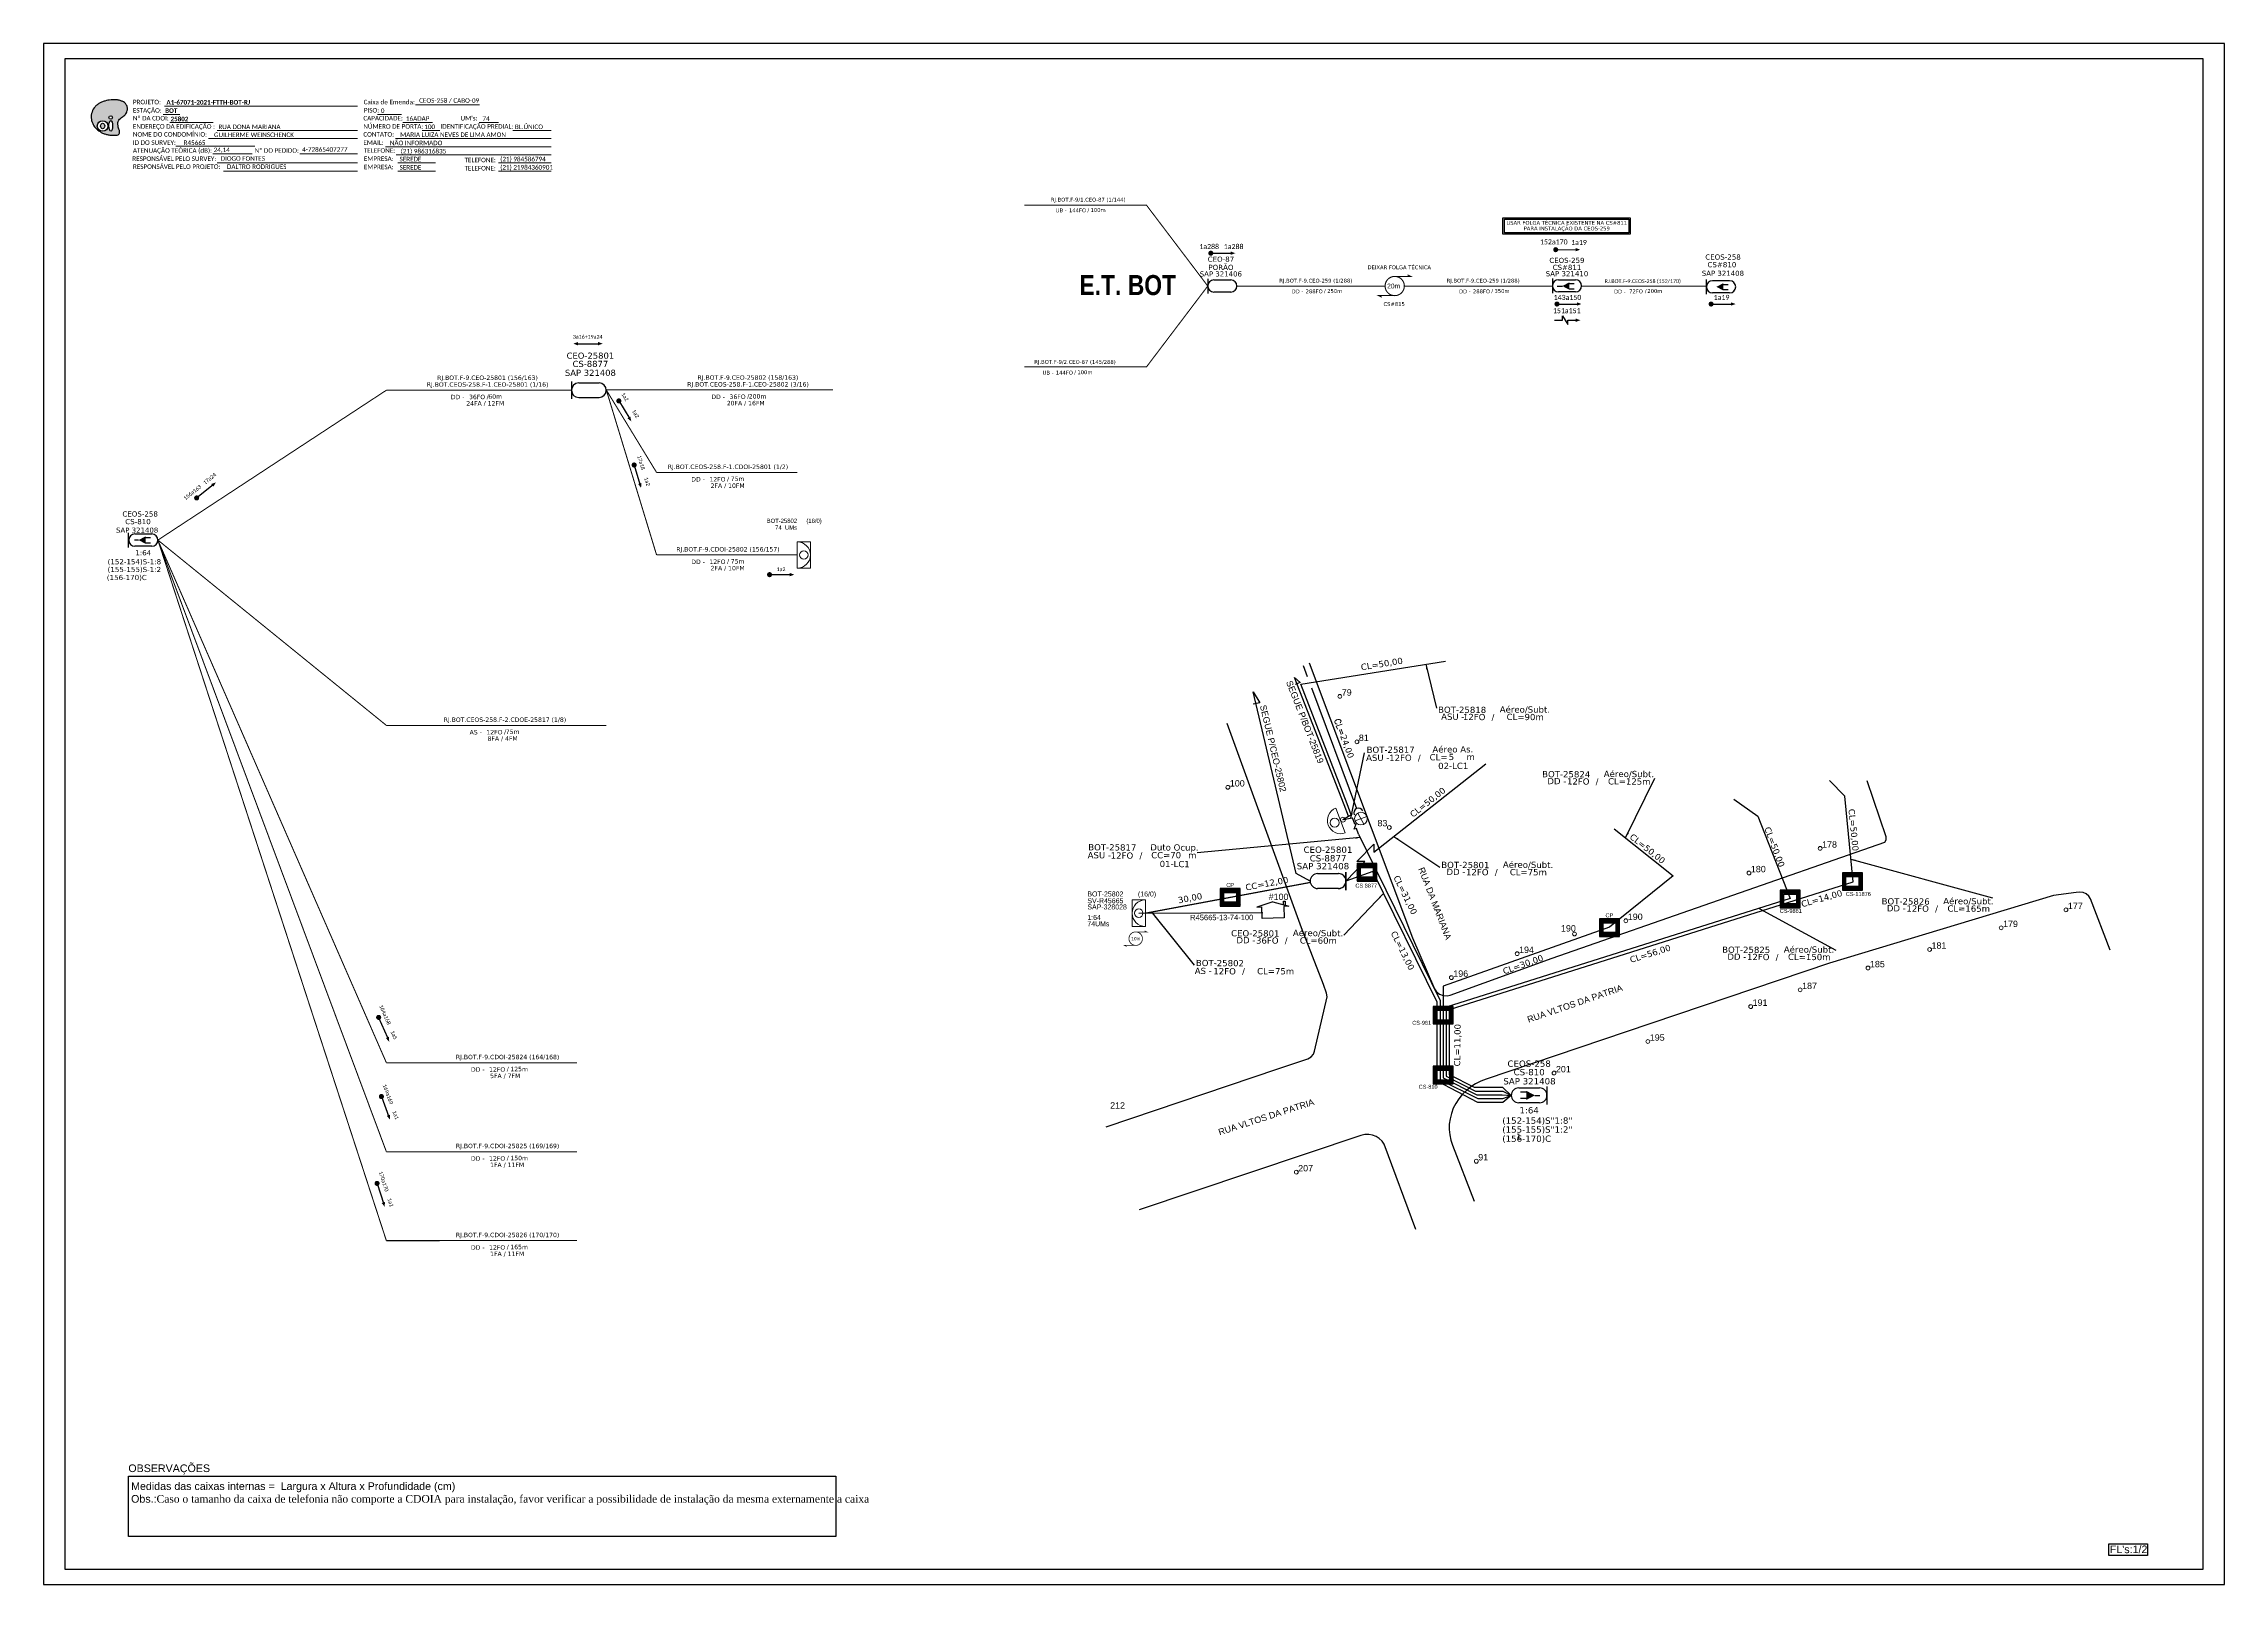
# Paper-space layout 'CDOI-25802' of a CAD drawing. Header units: metres, sheet in millimetres. Extents: x -439 to 402, y -851 to -257.
# The model-space entities are those that its viewports show. They can reach past a viewport. Long polylines and large blocks are cut down to what shows.
import ezdxf
from ezdxf.enums import TextEntityAlignment as Align

# ---------------------------------------------------------------- set-up
doc = ezdxf.new("R2010")
doc.units = ezdxf.units.M
for name, color, linetype in [('10.1-Caixas Subterrâneas', 5, 'Continuous'), ('20.4-CEOS', 1, 'Continuous'), ('20.5-CABO AÉREO', 1, 'Continuous'), ('20.5-CEO', 1, 'Continuous'), ('CABO OPTICO EXISTENTE', 5, 'Continuous'), ('CAP a instalar', 1, 'Continuous'), ('CD de instalação futura', 8, 'Continuous'), ('celulas gpon', 7, 'Continuous'), ('DROP DE CLIENTE', 140, 'Continuous'), ('E.T.', 7, 'Continuous'), ('Folga', 1, 'Continuous'), ('label_cabos', 7, 'Continuous'), ('Legenda', 1, 'Continuous'), ('QUADRA', 7, 'Continuous'), ('SETA', 7, 'Continuous'), ('surveys legendas', 7, 'Continuous')]:
    doc.layers.add(name, color=color, linetype=linetype)
for name, color, linetype, lineweight in [('10.4-Postes', 1, 'Continuous', 0), ("20.0-LEGENDA DOS CDO'S", 1, 'Continuous', 0), ('20.1-CDO_INTERIOR', 1, 'Continuous', 0), ('20.2-CDO_POSTE', 1, 'Continuous', 5), ('20.6-CORDOALHA_SUPORTE', 7, 'Continuous', 25), ('40.1-ETIQUETAS', 1, 'Continuous', 20), ('CORDOALHA_SUPORTE', 7, 'Continuous', 25), ('Numeração', 251, 'Continuous', 0), ('Numeração Texto', 252, 'Continuous', 0), ('Segmento Logradouro Texto', 251, 'Continuous', 0)]:
    doc.layers.add(name, color=color, linetype=linetype, lineweight=lineweight)
doc.layers.add('EXTRA', color=50, linetype='Continuous', plot=False)
doc.styles.add('ARIAL', font='arial.ttf')
doc.styles.add('DIGICADE', font='arial.ttf')
doc.styles.add('ROMANS', font='romans.shx')
doc.styles.add('siredit', font='verdana.ttf')
doc.styles.add('SWISS BIT', font='swisscb.ttf')
doc.styles.add('WMF-Calibri0', font='calibri.ttf')
doc.styles.add('WMF-Calibri1', font='calibrib.ttf')
doc.linetypes.add('FENCELINE1', pattern='A,0.25,-0.1,[133,ltypeshp.shx,S=0.1,R=0,X=-0.1,Y=0],-0.1,1', length=1.45)
doc.dimstyles.new('CC', dxfattribs={"dimtxt": 1, "dimasz": 2, "dimexe": 0.18, "dimexo": 0.0625, "dimgap": 0.09, "dimtad": 0, "dimdec": 0, "dimrnd": 1, "dimzin": 0, "dimdsep": 46, "dimtxsty": 'siredit', "dimblk": 'NONE', "dimcen": 0, "dimse1": 1, "dimse2": 1, "dimsd1": 1, "dimsd2": 1, "dimclrt": 7, "dimadec": 0, "dimazin": 0, "dimtfac": 1, "dimtdec": 0, "dimtofl": 0, "dimtmove": 0, "dimatfit": 3, "dimfxl": 0, "dimtolj": 1, "dimtzin": 0, "dimarcsym": 0})

# ---------------------------------------------------------------- blocks, each defined once
blk = doc.blocks.new('OI')
h = blk.add_hatch(color=40)
edge = h.paths.add_edge_path()
edge.add_spline(control_points=[(4.35, -0.67), (3.92, -0.99), (3.26, -1.5), (2.81, -2.59), (2.9, -3.5), (3.06, -4.27), (3.31, -4.85), (3.37, -5.39), (3.4, -5.88), (3.2, -6.4), (2.54, -6.61), (1.65, -6.63), (0.55, -6.67), (-0.56, -6.42), (-1.61, -6.14), (-2.77, -5.61), (-3.92, -4.77), (-4.89, -3.7), (-5.34, -2.65), (-5.6, -1.94), (-5.85, -0.96), (-5.71, 0.47), (-5.1, 2.02), (-4.14, 3.02), (-3.3, 3.61), (-2.37, 4.16), (-1.36, 4.44), (-0.56, 4.7), (0.79, 4.85), (2.24, 4.97), (3.79, 4.57), (4.67, 4.21), (5.44, 3.65), (5.76, 2.99), (6.03, 2.21), (6.01, 1.46), (5.72, 0.64), (5.31, 0.08), (4.88, -0.38), (4.51, -0.55), (4.35, -0.67)], knot_values=[0, 0, 0, 0, 1.60434, 2.417191, 3.427595, 4.282808, 4.776746, 5.304182, 5.888771, 6.258406, 6.858137, 7.79129, 8.986195, 10.124242, 11.187857, 12.242908, 13.953784, 15.414161, 16.515391, 17.349188, 17.675853, 19.552021, 21.515531, 22.568638, 23.63245, 24.621084, 25.782718, 26.745347, 27.142653, 29.870543, 31.004649, 31.921532, 32.709589, 33.801391, 34.042471, 35.192333, 35.971461, 36.628871, 37.254359, 37.836911, 37.836911, 37.836911, 37.836911], degree=3, periodic=0)
h.paths.add_polyline_path([(1.13, -0.87, -1), (-0.04, -0.87, -1)], flags=16)
edge = h.paths.add_edge_path(flags=16)
edge.add_ellipse((0.56, -3.59), major_axis=(-0.02, 1.71), ratio=0.361305, start_angle=0, end_angle=360)
h.paths.add_polyline_path([(-0.36, -3.62, -1), (-3.8, -3.62, -1)], flags=16)
edge = h.paths.add_edge_path(flags=0)
edge.add_ellipse((-2.08, -3.62), major_axis=(0, 0.885), ratio=0.758294, start_angle=0, end_angle=360)
at = {"color": 40}
for centre, radius in [((-2.08, -3.62), 1.72), ((0.54, -0.87), 0.587)]:
    blk.add_circle(centre, radius, dxfattribs=at)
blk.add_ellipse((-2.08, -3.62), major_axis=(0, 0.885), ratio=0.758294, start_param=-3.141592653589792, end_param=3.141592653589792, dxfattribs=at)
blk.add_ellipse((0.56, -3.59), major_axis=(-0.02, 1.71), ratio=0.361305, dxfattribs=at)
at = {"color": 40, "start_tangent": (-0.800898, -0.598801), "end_tangent": (-0.800898, -0.598801)}
blk.add_spline([(4.35, -0.67), (3.2, -1.78), (2.9, -2.54), (2.92, -3.55), (3.12, -4.38), (3.28, -4.85), (3.37, -5.37), (3.35, -5.95), (3.2, -6.29), (2.66, -6.55), (1.73, -6.63), (0.54, -6.62), (-0.58, -6.41), (-1.6, -6.11), (-2.56, -5.67), (-3.95, -4.67), (-4.89, -3.56), (-5.37, -2.56), (-5.64, -1.78), (-5.72, -1.46), (-5.63, 0.42), (-4.84, 2.22), (-4.13, 2.99), (-3.27, 3.62), (-2.4, 4.09), (-1.3, 4.47), (-0.37, 4.72), (0.02, 4.77), (2.75, 4.8), (3.85, 4.53), (4.69, 4.16), (5.31, 3.68), (5.85, 2.73), (5.93, 2.5), (5.94, 1.35), (5.67, 0.62), (5.29, 0.08), (4.84, -0.36), (4.35, -0.67)], degree=3, dxfattribs=at)
blk = doc.blocks.new('ETIQUETA_RS5F')
at = {"layer": '40.1-ETIQUETAS', "color": 0, "style": 'siredit'}
blk.add_text('/', height=1.5, dxfattribs=at).set_placement((1.58, -1.95), align=Align.MIDDLE_RIGHT)
for tag, p in [('ETIQUETA_R_SECUNDARIA', (1.21, 2.1)), ('ETIQUETA_R_PRIMARIA', (1.21, 4.1)), ('F_ATIVAS/F_MORTAS', (1.14, -4.24))]:
    blk.add_attdef(tag, text='', height=1.5, dxfattribs=at).set_placement(p, align=Align.MIDDLE_CENTER)
for tag, p in [('TIPO_CABO', (-6.58, -2.12)), ('CAP_CABO', (0.4, -2.09))]:
    blk.add_attdef(tag, text='', height=1.5, dxfattribs=at).set_placement(p, align=Align.MIDDLE_RIGHT)
for tag, p in [('FUSÃO_1', (0.85, -8.39)), ('FUSÃO_2', (0.85, -10.6)), ('FUSÃO_3', (0.85, -12.93)), ('FUSÃO_4', (0.85, -15.14)), ('FUSÃO_5', (0.85, -17.16))]:
    blk.add_attdef(tag, text='', height=1.5, dxfattribs=at).set_placement(p, align=Align.CENTER)
blk.add_attdef('METROS', text='', height=1.5, dxfattribs=at).set_placement((2.14, -1.95), align=Align.MIDDLE_LEFT)
blk = doc.blocks.new('CDOI_INT')
at = {"layer": '20.1-CDO_INTERIOR', "color": 0, "lineweight": 18}
blk.add_lwpolyline([(4.25, -4.25), (4.25, 4.25), (0, 4.25), (0, -4.25)], close=True, dxfattribs=at)
blk.add_circle((2.12, 0), 1.36, dxfattribs=at)
blk.add_arc((0, 0), 4.25, 270, 90, dxfattribs=at)
at = {"layer": "20.0-LEGENDA DOS CDO'S", "color": 0, "style": 'ARIAL'}
for tag, p in [('SAP', (-0.08, 6.23)), ('CDO_N', (-0.08, 10.38)), ('SURVEY', (-0.08, 8.2)), ('SPLITER_1', (21.18, 10.38)), ('SPLITER_2', (21.19, 8.68)), ('1:XX', (5.94, -2.22)), ('UMS', (5.94, -4.24))]:
    blk.add_attdef(tag, p, '', height=1.36, dxfattribs=at)
blk.add_attdef('FIBRAS_UTILIZADAS', text='', height=1.36, dxfattribs=at).set_placement((15.34, 10.38), align=Align.CENTER)
blk = doc.blocks.new('SURVEY_SURVEY')
for p, q in [((0, 0.0000254), (-0.0000251, 0.000018)), ((-0.0000251, 0.000018), (-0.0000173, 0.000018)), ((-0.0000172, 0), (-0.0000172, 0.0000179)), ((0.0000172, 0), (-0.0000172, 0)), ((0, 0.0000254), (0.0000251, 0.000018)), ((0.0000169, 0.0000264), (0.0000195, 0.0000264)), ((0.0000169, 0.0000205), (0.0000169, 0.0000264)), ((0.0000251, 0.000018), (0.0000172, 0.000018)), ((0.0000172, 0.000018), (0.0000172, 0)), ((0.0000195, 0.0000264), (0.0000195, 0.0000198))]:
    blk.add_line(p, q)
blk = doc.blocks.new('POSTE_CELULA_9')
at = {"layer": '10.4-Postes', "color": 10}
for points in [[(-98.28, 125.14), (-100.92, 124.16)], [(-100.27, 125.89), (-98.93, 123.41)]]:
    blk.add_lwpolyline(points, dxfattribs=at)
blk.add_circle((-99.6, 124.65), 1.41, dxfattribs=at)
blk = doc.blocks.new('*X38')
at = {"color": 0, "linetype": 'Continuous'}
for p, q in [((-1.25, 0.34099), (-0.49099, 1.1)), ((-1.25, 0.517767), (-0.667767, 1.1)), ((-1.25, 0.694544), (-0.844544, 1.1)), ((-1.25, 0.87132), (-1.02132, 1.1)), ((-1.25, 1.048097), (-1.198097, 1.1)), ((-1.25, 0.164214), (-0.8035, 0.610714)), ((-1.25, -0.012563), (-0.8035, 0.433937)), ((-1.25, -0.18934), (-0.8035, 0.25716)), ((-1.25, -0.366117), (-0.8035, 0.080383)), ((-0.789214, 0.625), (-0.314214, 1.1)), ((-0.612437, 0.625), (-0.137437, 1.1)), ((-0.43566, 0.625), (0.03934, 1.1)), ((-0.258883, 0.625), (0.216117, 1.1)), ((-0.082107, 0.625), (0.392893, 1.1)), ((0.09467, 0.625), (0.56967, 1.1)), ((0.271447, 0.625), (0.746447, 1.1)), ((0.448223, 0.625), (0.923223, 1.1)), ((0.625, 0.625), (1.1, 1.1)), ((0.801777, 0.625), (1.25, 1.073223)), ((0.8035, 0.449947), (1.25, 0.896447)), ((0.8035, 0.27317), (1.25, 0.71967)), ((0.8035, 0.096393), (1.25, 0.542893)), ((0.8035, -0.080383), (1.25, 0.366117)), ((0.8035, -0.25716), (1.25, 0.18934)), ((0.8035, -0.433937), (1.25, 0.012563)), ((-1.25, -0.542893), (-0.8035, -0.096393)), ((-1.25, -0.71967), (-0.8035, -0.27317)), ((-1.25, -0.896447), (-0.8035, -0.449947)), ((-1.25, -1.073223), (-0.801777, -0.625)), ((-1.1, -1.1), (-0.625, -0.625)), ((-0.923223, -1.1), (-0.448223, -0.625)), ((-0.746447, -1.1), (-0.271447, -0.625)), ((-0.56967, -1.1), (-0.09467, -0.625)), ((-0.392893, -1.1), (0.082107, -0.625)), ((-0.216117, -1.1), (0.258883, -0.625)), ((-0.03934, -1.1), (0.43566, -0.625)), ((0.137437, -1.1), (0.612437, -0.625)), ((0.314214, -1.1), (0.789214, -0.625)), ((0.49099, -1.1), (1.25, -0.34099)), ((0.667767, -1.1), (1.25, -0.517767)), ((0.8035, -0.610714), (1.25, -0.164214)), ((0.844544, -1.1), (1.25, -0.694544)), ((1.02132, -1.1), (1.25, -0.87132)), ((1.198097, -1.1), (1.25, -1.048097))]:
    blk.add_line(p, q, dxfattribs=at)
blk = doc.blocks.new('MANHOLE_MQ')
at = {"color": 0, "linetype": 'Continuous'}
for p, q in [((0.0000062, 0.0000057), (-0.0000063, 0.0000057)), ((-0.0000063, 0.0000057), (-0.0000063, -0.0000053)), ((-0.000004, 0.0000033), (0.000004, 0.0000033)), ((-0.000004, -0.0000029), (-0.000004, 0.0000033)), ((0.000004, 0.0000033), (0.000004, -0.0000029)), ((0.0000062, -0.0000053), (0.0000062, 0.0000057)), ((-0.0000063, -0.0000053), (0.0000062, -0.0000053)), ((0.000004, -0.0000029), (-0.000004, -0.0000029)), ((0.000004, -0.0000029), (0.000004, -0.0000029))]:
    blk.add_line(p, q, dxfattribs=at)
at = {"color": 0, "linetype": 'Continuous', "xscale": 5e-06, "yscale": 5e-06, "zscale": 1e-05}
blk.add_blockref('*X38', (0, 0.0000002), dxfattribs=at)
blk = doc.blocks.new('*U46')
at = {"color": 0}
blk.add_line((2.14, -0.58), (-2.1, -0.68), dxfattribs=at)
for centre, radius in [((0, 0.38), 0.733), ((0.03, -1.03), 0.393)]:
    blk.add_circle(centre, radius, dxfattribs=at)
blk.add_arc((0.02, -0.63), 2.12, 1.3782, 181.3782, dxfattribs=at)
blk = doc.blocks.new('LEGENDA DOS CABOS')
at = {"layer": 'EXTRA', "color": 0, "style": 'siredit'}
for tag, p in [('ID', (4.6, 0.97)), ('XX', (9.03, 0.97))]:
    blk.add_attdef(tag, text='', height=0.48, rotation=359.69, dxfattribs=at).set_placement(p, align=Align.MIDDLE_CENTER)
at = {"layer": 'Legenda', "color": 0, "style": 'siredit'}
for tag, p in [('TIPO_CABO', (1.31, 0)), ('CABO', (4.69, -0.05)), ('/', (6.81, -0.05)), ('METROS', (10.03, -0.05))]:
    blk.add_attdef(tag, text='', height=0.8, rotation=359.69, dxfattribs=at).set_placement(p, align=Align.MIDDLE_CENTER)
blk = doc.blocks.new('*U47')
at = {"layer": '20.4-CEOS', "color": 7, "style": 'siredit'}
for tag, p in [('FIBRAS_SPLITTER', (0, 0)), ('FIBRAS_TOP_C', (0, -4.13)), ('RESERVA_FINAIS', (0, -5.46))]:
    blk.add_attdef(tag, p, '', height=1.01, dxfattribs=at)
for tag, p, flags in [('ID_ATIVIDADE', (0, -6.77), 3), ('QTDE', (0, -9.4), 1), ('FATOR', (0, -8.09), 1), ('FID', (0, -10.71), 1)]:
    blk.add_attdef(tag, p, '', height=1.01, dxfattribs=dict(at, flags=flags))
blk = doc.blocks.new('*U48')
at = {"layer": '20.4-CEOS', "color": 7, "style": 'siredit'}
blk.add_attdef('FIBRAS_SPLITTER', (0, 0), '', height=1.01, dxfattribs=at)
for tag, p, flags in [('QTDE', (0, -4.11), 1), ('ID_ATIVIDADE', (0, -1.48), 3), ('FATOR', (0, -2.79), 1), ('FID', (0, -5.42), 1)]:
    blk.add_attdef(tag, p, '', height=1.01, dxfattribs=dict(at, flags=flags))
blk = doc.blocks.new('_None')
blk = doc.blocks.new('Inst CORD ALUMINIO 4.8 MM 3F')
at = {"layer": '20.6-CORDOALHA_SUPORTE', "color": 0, "lineweight": 0, "style": 'ROMANS'}
for tag, p, flags in [('FATOR', (-5.2, -4.44), 3), ('ID_ATIVIDADE', (-5.2, -6.67), 3), ('FID', (-5.2, -8.9), 1)]:
    blk.add_attdef(tag, p, '', height=1, dxfattribs=dict(at, flags=flags))
blk.add_attdef('LANCE', text='', height=1, dxfattribs=at).set_placement((-0.54, -2.21), align=Align.RIGHT)
at = {"layer": '20.6-CORDOALHA_SUPORTE', "color": 0, "style": 'siredit'}
blk.add_attdef('QTDE', (-0.54, -2.21), '', height=1, rotation=359.69, dxfattribs=at)
blk = doc.blocks.new('Inst CB DT OCUP CFOA-SM-ASU-120-S-12')
at = {"layer": 'label_cabos', "color": 0, "style": 'siredit'}
for tag, flags, p in [('ID_ATIVIDADE', 3, (1.31, 2.67)), ('FATOR', 1, (11.56, 2.55))]:
    blk.add_attdef(tag, text='', height=1, rotation=359.69, dxfattribs=dict(at, flags=flags)).set_placement(p, align=Align.MIDDLE_CENTER)
for tag, p in [('TIPO_CABO', (1.26, 0)), ('DESTINO_CABO', (3.13, 1.26)), ('CABO', (4.69, -0.05)), ('/', (7.71, -0.05)), ('LANCE', (10.91, 0)), ('TIPO_CABO', (13.11, 1.24)), ('UND', (15.96, 0)), ('FID', (13.15, -1.41))]:
    blk.add_attdef(tag, text='', height=1, rotation=359.69, dxfattribs=at).set_placement(p, align=Align.MIDDLE_CENTER)
blk.add_attdef('QTDE', (12.43, -0.47), '', height=1, rotation=359.69, dxfattribs=at)
blk = doc.blocks.new('Inst CB AS CFOA-SM-ASU-120-S-12')
at = {"layer": 'label_cabos', "color": 0, "style": 'siredit'}
for tag, flags, p in [('ID_ATIVIDADE', 3, (1.31, 2.67)), ('FATOR', 1, (11.56, 2.55))]:
    blk.add_attdef(tag, text='', height=1, rotation=359.69, dxfattribs=dict(at, flags=flags)).set_placement(p, align=Align.MIDDLE_CENTER)
for tag, p in [('TIPO_CABO', (1.26, 0)), ('DESTINO_CABO', (3.13, 1.26)), ('CABO', (4.69, -0.05)), ('/', (7.71, -0.05)), ('LANCE', (10.81, 0)), ('TIPO_CABO', (13.11, 1.24)), ('UND', (15.96, 0)), ('FID', (13.15, -1.41))]:
    blk.add_attdef(tag, text='', height=1, rotation=359.69, dxfattribs=at).set_placement(p, align=Align.MIDDLE_CENTER)
blk.add_attdef('QTDE', (12.43, -0.47), '', height=1, rotation=359.69, dxfattribs=at)
blk = doc.blocks.new('A$C07E14978')
at = {"layer": 'Folga', "color": 0, "const_width": 0.137}
for points in [[(2.23, 0.28), (0.03, 0.28), (0.47, 0.06)], [(2.23, 2.92), (4.42, 2.92), (3.98, 3.13)]]:
    blk.add_lwpolyline(points, dxfattribs=at)
at = {"layer": 'Folga', "color": 0, "const_width": 0.146}
blk.add_lwpolyline([(2.23, 2.92, 1.000012), (2.23, 0.28, 0.999978)], format="xyb", close=True, dxfattribs=at)
at = {"layer": 'Folga', "color": 0}
blk.add_text('10m', height=0.659, dxfattribs=at).set_placement((1.38, 1.27))

msp = doc.modelspace()

# ---------------------------------------------------------------- linework, layer by layer
msp.add_lwpolyline([(-1286.07, -499.81), (-445.07, -499.81), (-445.07, 94.19), (-1286.07, 94.19)], close=True)
at = {"color": 7, "lineweight": 0}
for points in [[(-1247.47, 72.24), (-1240.92, 72.24)], [(-1246.96, 75.52), (-1170.98, 75.52)], [(-1244.81, 69.17), (-1227.84, 69.17)], [(-1163.19, 72.28), (-1153.71, 72.28)], [(-1153.14, 69.17), (-1141.52, 69.17)], [(-1148.15, 76.01), (-1123.01, 76.01)], [(-1123.2, 69.17), (-1115.53, 69.17)], [(-1229.65, 62.82), (-1170.98, 62.82)], [(-1226.24, 65.93), (-1170.98, 65.93)], [(-1156.02, 62.82), (-1094.8, 62.82)], [(-1145.56, 65.93), (-1138.61, 65.93)], [(-1109.86, 65.93), (-1094.82, 65.93)], [(-1242.49, 59.75), (-1211.44, 59.75)], [(-1227.96, 56.79), (-1212.45, 56.79)], [(-1226.24, 53.23), (-1170.98, 53.23)], [(-1193.73, 56.79), (-1170.96, 56.79)], [(-1160.06, 59.58), (-1094.8, 59.58)], [(-1155.78, 56.34), (-1094.8, 56.34)], [(-1155.17, 53.23), (-1140.37, 53.23)], [(-1115.57, 53.23), (-1094.8, 53.23)], [(-1223.75, 49.99), (-1170.98, 49.99)], [(-1155.17, 49.99), (-1140.37, 49.99)], [(-1115.57, 49.99), (-1094.8, 49.99)]]:
    msp.add_lwpolyline(points, dxfattribs=at)
at = {"color": 7}
for points in [[(-720.49, 31.69), (-670.36, 31.69), (-670.36, 25.18), (-720.49, 25.18)], [(-719.89, 31.09), (-670.96, 31.09), (-670.96, 25.78), (-719.89, 25.78)], [(-482.08, -489.8), (-466.84, -489.8), (-466.84, -494.35), (-482.08, -494.35)]]:
    msp.add_lwpolyline(points, close=True, dxfattribs=at)
for points, const_width in [([(-835.86, 17.71, 1), (-834.87, 17.71, 1)], 0.99), ([(-700.17, 19.11, 1), (-699.18, 19.1, 1)], 0.99), ([(-763.01, 8.59, 1.000012), (-763.01, 1.03, 0.999978)], 0.42), ([(-699.68, -2.27, 1), (-698.69, -2.27, 1)], 0.99), ([(-639.06, -2.27, 1), (-638.07, -2.27, 1)], 0.99), ([(-1068.46, -39.95, 1), (-1067.94, -40.81, 1)], 1), ([(-1062.34, -65.09, 1), (-1062.05, -66.05, 1)], 1), ([(-1234.67, -78.84, 1), (-1233.9, -78.21, 1)], 0.999), ([(-1009.42, -108.69, 1), (-1008.42, -108.69, 1)], 1), ([(-1162.89, -282.34, 1), (-1162.49, -283.25, 1)], 0.999), ([(-1161.79, -313.44, 1), (-1161.44, -314.38, 1)], 0.999), ([(-1163.47, -347.59, 1), (-1163.16, -348.54, 1)], 0.999)]:
    msp.add_lwpolyline(points, format="xyb", close=True, dxfattribs=dict(at, const_width=const_width))
at = {"color": 7, "const_width": 0.394}
for points in [[(-763.01, 8.59), (-756.71, 8.59), (-757.97, 9.22)], [(-763.01, 1.03), (-769.31, 1.03), (-768.05, 0.4)]]:
    msp.add_lwpolyline(points, dxfattribs=at)
at = {"color": 7}
msp.add_lwpolyline([(-697.05, -8.64), (-697.05, -6.88), (-694.96, -10.38), (-694.96, -8.64)], dxfattribs=at)
at = {"color": 5}
for points in [[(-1086.83, -32.72), (-1086.82, -39.59)], [(-1083.98, -33.31), (-1075.99, -33.31)], [(-1083.98, -39), (-1075.99, -39)], [(-793.34, -226.25), (-785.11, -226.25)], [(-782.18, -225.64), (-782.18, -232.72)], [(-785.11, -232.11), (-793.34, -232.11)]]:
    msp.add_lwpolyline(points, dxfattribs=at)
at = {"color": 0}
msp.add_lwpolyline([(-1261.13, -463.21), (-982.88, -463.21), (-982.88, -486.92), (-1261.13, -486.92)], close=True, dxfattribs=at)
at = {"color": 5}
for centre, radius, start, end in [((-1083.98, -36.16), 2.85, 90.01293, 270.01293), ((-1075.99, -36.15), 2.85, 270.01293, 90.01293), ((-793.34, -229.18), 2.93, 90, 270), ((-785.11, -229.18), 2.93, 267.98868, 92.01132)]:
    msp.add_arc(centre, radius, start, end, dxfattribs=at)
at = {"layer": '20.1-CDO_INTERIOR', "color": 1, "lineweight": 18}
msp.add_lwpolyline([(-866.31, -247.04), (-866.32, -236.62), (-861.11, -236.62), (-861.1, -247.04)], close=True, dxfattribs=at)
msp.add_circle((-863.71, -241.83), 1.67, dxfattribs=at)
msp.add_arc((-861.11, -241.83), 5.21, 90.02759, 270.02759, dxfattribs=at)
at = {"layer": '20.4-CEOS', "color": 7}
for p, q in [((-631.26, 6.89), (-637.98, 6.89)), ((-631.26, 2.1), (-637.98, 2.1)), ((-1258.63, -92.69), (-1251.92, -92.69)), ((-1251.92, -97.48), (-1258.63, -97.48)), ((-714.23, -310.54), (-706.04, -310.54)), ((-706.04, -316.38), (-714.23, -316.38))]:
    msp.add_line(p, q, dxfattribs=at)
for points in [[(-699.11, 4.81), (-697.07, 4.81)], [(-694.42, 5.76), (-692.38, 5.76)], [(-694.42, 3.77), (-692.38, 3.77)], [(-640.37, 1.61), (-640.37, 7.38)], [(-633.83, 5.44), (-631.79, 5.44)], [(-633.83, 3.45), (-631.79, 3.45)], [(-1261.03, -97.97), (-1261.03, -92.2)], [(-1254.48, -94.14), (-1252.44, -94.14)], [(-1257.13, -95.09), (-1258.74, -95.09)], [(-1254.48, -96.13), (-1252.44, -96.13)], [(-711.1, -312.19), (-713.59, -312.19)], [(-711.1, -314.62), (-713.59, -314.62)], [(-707.87, -313.46), (-705.9, -313.46)], [(-703.12, -309.94), (-703.12, -316.98)]]:
    msp.add_lwpolyline(points, dxfattribs=at)
for points in [[(-697.07, 4.81, 0, 2.95, 0), (-694.3, 4.81, 2.95, 2.95, 0)], [(-636.47, 4.49, 0, 2.95, 0), (-633.7, 4.49, 2.95, 2.95, 0)], [(-1257.13, -95.09, 0, 2.95, 0), (-1254.36, -95.09, 2.95, 2.95, 0)], [(-707.87, -313.46, 0, 3.61, 0), (-711.26, -313.46, 3.61, 3.61, 0)]]:
    msp.add_lwpolyline(points, format="xyseb", dxfattribs=at)
for centre, radius, start, end in [((-637.98, 4.49), 2.39, 90, 270), ((-631.26, 4.49), 2.39, 270, 90), ((-1258.63, -95.09), 2.39, 90, 270), ((-1251.92, -95.09), 2.39, 270, 90), ((-714.23, -313.46), 2.92, 90, 270), ((-706.04, -313.46), 2.92, 270, 90)]:
    msp.add_arc(centre, radius, start, end, dxfattribs=at)
at = {"layer": '20.5-CABO AÉREO', "color": 7, "ltscale": 50, "const_width": 0.4}
for points in [[(-908.76, 36.63), (-860.68, 36.63), (-836.55, 4.81)], [(-908.76, -27.02), (-860.68, -27.02), (-836.55, 4.81)], [(-825.05, 4.81), (-766.79, 4.81)], [(-759.23, 4.81), (-700.97, 4.81)], [(-689.47, 4.81), (-640.35, 4.81)]]:
    msp.add_lwpolyline(points, dxfattribs=at)
at = {"layer": '20.5-CEO', "color": 7}
for p, q in [((-834.16, 7.2), (-827.46, 7.2)), ((-827.46, 2.42), (-834.16, 2.42)), ((-698.59, 7.27), (-691.92, 7.27)), ((-691.92, 2.51), (-698.59, 2.51))]:
    msp.add_line(p, q, dxfattribs=at)
at = {"layer": '20.5-CEO', "color": 5}
for p, q in [((-793.34, -226.25), (-785.11, -226.25)), ((-785.11, -232.11), (-793.34, -232.11))]:
    msp.add_line(p, q, dxfattribs=at)
at = {"layer": '20.5-CEO', "color": 7}
for points in [[(-836.55, 7.69), (-836.55, 1.93)], [(-700.97, 7.76), (-700.97, 2.02)]]:
    msp.add_lwpolyline(points, dxfattribs=at)
at = {"layer": '20.5-CEO', "color": 5}
msp.add_lwpolyline([(-782.18, -232.72), (-782.18, -225.64)], dxfattribs=at)
at = {"layer": '20.5-CEO', "color": 7}
for centre, radius, start, end in [((-834.16, 4.81), 2.39, 90, 270), ((-827.46, 4.81), 2.39, 270, 90), ((-698.59, 4.89), 2.38, 90, 270), ((-691.92, 4.89), 2.38, 270, 90)]:
    msp.add_arc(centre, radius, start, end, dxfattribs=at)
at = {"layer": '20.5-CEO', "color": 5}
for centre, start, end in [((-793.34, -229.18), 90, 270), ((-785.11, -229.18), 270, 90)]:
    msp.add_arc(centre, 2.93, start, end, dxfattribs=at)
at = {"layer": 'CAP a instalar', "color": 7, "linetype": 'FENCELINE1', "ltscale": 6, "const_width": 0.4}
for points in [[(-1249.53, -95.09), (-1159.65, -36.16)], [(-1159.65, -36.16), (-1086.83, -36.16)], [(-1073.14, -36.07), (-983.94, -36.05)], [(-1073.14, -36.07), (-1053.36, -68.51)], [(-1053.36, -68.51), (-998.02, -68.51)], [(-1159.65, -167.97), (-1249.53, -95.09)], [(-1249.53, -95.09), (-1159.65, -370.59)], [(-1159.65, -335.6), (-1249.53, -95.09)], [(-1159.65, -300.61), (-1249.53, -95.09)], [(-1159.65, -167.97), (-1073.14, -167.97)], [(-1159.65, -300.61), (-1084.69, -300.61)], [(-1159.65, -335.6), (-1084.69, -335.6)], [(-1159.65, -370.59), (-1084.69, -370.58)]]:
    msp.add_lwpolyline(points, dxfattribs=at)
at = {"layer": 'CAP a instalar', "color": 1, "linetype": 'FENCELINE1', "ltscale": 6, "const_width": 0.4}
for points in [[(-1073.14, -36.07), (-1053.36, -100.95)], [(-1053.36, -100.95), (-998.02, -100.95)]]:
    msp.add_lwpolyline(points, dxfattribs=at)
at = {"layer": 'CAP a instalar', "color": 7, "linetype": 'FENCELINE1', "ltscale": 5}
for points in [[(-781.75, -198.81), (-799.96, -151.81), (-743.04, -142.65)], [(-782.87, -199.23), (-802.48, -149.12), (-800.15, -151.15), (-802.15, -151.87)], [(-783.38, -205.02), (-780.13, -203.08), (-781.75, -198.81)], [(-783.38, -205.02), (-781.19, -203.71), (-782.87, -199.23)], [(-783.38, -205.02), (-779.66, -204.34), (-779.66, -204.34)], [(-777.26, -210.72), (-778.09, -208.54), (-778.95, -208.79), (-778.21, -206.69), (-778.73, -206.77), (-779.66, -204.34)]]:
    msp.add_lwpolyline(points, dxfattribs=at)
at = {"layer": 'CAP a instalar', "color": 7, "ltscale": 5}
for points in [[(-801.8, -226.16), (-818.66, -154.76), (-816.11, -159.15), (-818.66, -159.62)], [(-771.24, -217.83), (-727.17, -183.08), (-727.17, -183.08)], [(-629.68, -196.95), (-620.15, -203.61), (-607.5, -236.1), (-742.71, -278.82), (-742.71, -305.95), (-731.18, -311.78), (-720.49, -311.78), (-717.15, -313.46)], [(-717.15, -313.46), (-720.49, -310.3), (-731.61, -310.3), (-741.41, -305.35), (-741.48, -279.65), (-582.68, -229.48), (-585.95, -195.83), (-585.95, -195.83), (-592.05, -189.64)], [(-777.26, -210.72), (-745.19, -276.1), (-745.19, -307.28), (-730.3, -314.73), (-720.49, -314.73), (-717.15, -313.46)], [(-676.64, -208.6), (-653.43, -227.08), (-678.59, -247.36), (-743.95, -270.53), (-743.95, -306.58), (-730.74, -313.25), (-720.74, -313.25), (-717.15, -313.46)], [(-782.18, -229.18), (-774.82, -221.51)], [(-774.82, -221.51), (-777.93, -221.55), (-771.28, -214.72), (-771.24, -217.83)], [(-796.27, -229.18), (-801.8, -226.16)], [(-717.15, -313.46), (-720.49, -316.21), (-730.3, -316.21), (-746.35, -307.88), (-746.35, -276.83), (-771.59, -225.36), (-782.18, -229.18)]]:
    msp.add_lwpolyline(points, dxfattribs=at)
at = {"layer": 'CAP a instalar', "color": 1, "linetype": 'FENCELINE1', "ltscale": 5, "const_width": 0.49}
msp.add_lwpolyline([(-796.22, -229.72), (-861.11, -241.83)], dxfattribs=at)
at = {"layer": 'CORDOALHA_SUPORTE'}
for points in [[(-799.01, -144.45), (-797.43, -148.69)], [(-795.75, -153.18), (-778.02, -200.62)]]:
    msp.add_lwpolyline(points, dxfattribs=at)
msp.add_lwpolyline([(-775.56, -201.6, 1), (-778.99, -203.08)], format="xyb", dxfattribs=at)
at = {"layer": 'DROP DE CLIENTE'}
msp.add_lwpolyline([(-863.71, -241.83), (-814.9, -241.51)], dxfattribs=at)
at = {"layer": 'Numeração'}
for centre in [(-784.59, -156.57), (-777.87, -174.41), (-828.63, -192.3), (-765.16, -208.14), (-595.66, -216.34), (-623.67, -226.02), (-498.98, -240.49), (-672.08, -244.79), (-524.47, -247.57), (-714.85, -257.75), (-692.3, -249.98), (-552.61, -256.07), (-576.84, -263.39), (-740.73, -267.15), (-603.52, -271.95), (-622.99, -278.56), (-663.44, -292.27), (-700.35, -304.69), (-801.74, -343.67), (-730.91, -339.36)]:
    msp.add_circle(centre, 0.753, dxfattribs=at)
at = {"layer": 'Numeração Texto'}
for centre in [(-784.59, -156.57), (-777.87, -174.41), (-828.63, -192.3), (-765.16, -208.14), (-595.66, -216.34), (-623.67, -226.02), (-498.98, -240.49), (-672.08, -244.79), (-524.47, -247.57), (-714.85, -257.75), (-692.3, -249.98), (-552.61, -256.07), (-576.84, -263.39), (-740.73, -267.15), (-603.52, -271.95), (-622.99, -278.56), (-663.44, -292.27), (-700.35, -304.69), (-801.74, -343.67), (-730.91, -339.36)]:
    msp.add_circle(centre, 0.753, dxfattribs=at)
at = {"layer": 'QUADRA'}
for points in [[(-796.68, -143.42), (-755.96, -251.45), (-747.37, -271.51), (-746.57, -272.73), (-745.39, -273.64), (-743.98, -274.17), (-742.44, -274.27), (-741.25, -274.03), (-701.07, -259.44), (-570.25, -213.93), (-569.67, -212.91), (-569.71, -211.73), (-577.18, -189.8)], [(-876.53, -325.84), (-809.05, -303.08), (-797.18, -299.14), (-795.92, -298.33), (-794.98, -297.21), (-794.51, -296.02), (-789.58, -274.66), (-789.82, -273.24), (-790.99, -269.87), (-799.63, -247.51), (-828.89, -167.2)], [(-481.53, -256.29), (-489.38, -236.23), (-490.03, -235.1), (-491.02, -234.23), (-492.26, -233.66), (-493.63, -233.49), (-494.97, -233.71), (-503.91, -234.81), (-592.05, -261.43), (-671.94, -288.52), (-727.05, -307.03), (-729.2, -307.85), (-731.21, -308.89), (-733.08, -310.11), (-734.83, -311.51), (-736.42, -313.07), (-737.79, -314.77), (-738.99, -316.59), (-739.97, -318.53), (-740.73, -320.56), (-741.24, -322.63), (-741.53, -324.74), (-741.57, -326.89), (-741.37, -329), (-740.93, -331.1), (-740.29, -333.09), (-731.76, -355.05)], [(-754.77, -366.19), (-767.22, -332.67), (-768.01, -331.45), (-769.08, -330.42), (-770.34, -329.62), (-771.77, -329.07), (-773.26, -328.82), (-774.8, -328.86), (-776.34, -329.21), (-863.49, -358.48)]]:
    msp.add_lwpolyline(points, dxfattribs=at)
at = {"layer": 'SETA', "color": 7}
for points in [[(-835.36, 17.71), (-826.85, 17.71)], [(-699.68, 19.11), (-691.17, 19.09)], [(-699.18, -2.27), (-690.67, -2.27)], [(-638.56, -2.27), (-630.05, -2.27)], [(-700.21, -8.64), (-697.05, -8.64)], [(-694.96, -8.64), (-691.8, -8.64)], [(-1084.28, -17.87), (-1075.69, -17.87)], [(-1068.37, -40.1), (-1063.9, -47.45)], [(-1062.29, -65.26), (-1059.8, -73.49)], [(-1234.28, -78.52), (-1227.59, -73.15)], [(-1008.92, -108.69), (-1000.32, -108.69)], [(-1162.69, -282.8), (-1159.26, -290.67)], [(-1161.61, -313.91), (-1158.62, -321.95)], [(-1163.32, -348.07), (-1160.67, -356.23)]]:
    msp.add_lwpolyline(points, dxfattribs=at)
for points in [[(-827.54, 18.38), (-825.72, 17.72), (-827.54, 17.06)], [(-691.85, 19.77), (-690.04, 19.11), (-691.85, 18.45)], [(-691.8, -7.98), (-689.98, -8.64), (-691.8, -9.3)], [(-691.35, -1.6), (-689.54, -2.26), (-691.35, -2.92)], [(-630.74, -1.6), (-628.92, -2.26), (-630.74, -2.92)], [(-1084.28, -17.2), (-1086.11, -17.87), (-1084.28, -18.53)], [(-1076.38, -17.19), (-1074.55, -17.85), (-1076.38, -18.52)], [(-1063.68, -46.51), (-1063.3, -48.42), (-1064.82, -47.2)], [(-1228.55, -73.05), (-1226.71, -72.43), (-1227.72, -74.09)], [(-1059.35, -72.63), (-1059.45, -74.58), (-1060.62, -73.02)], [(-1001.01, -108.01), (-999.18, -108.68), (-1001.01, -109.35)], [(-1158.65, -290.4), (-1158.53, -292.34), (-1159.87, -290.93)], [(-1158.22, -321.07), (-1158.21, -323.02), (-1159.47, -321.54)], [(-1160.23, -355.37), (-1160.3, -357.31), (-1161.5, -355.78)]]:
    msp.add_solid(points, dxfattribs=at)

# ---------------------------------------------------------------- block references
at = {"color": 7, "xscale": 1.213923925163967, "yscale": 1.213923925163967, "zscale": 1.213923925163967, "rotation": 0.1532896023949059}
msp.add_blockref('OI', (-1268.76, 72.14), dxfattribs=at)
at = {"color": 0, "lineweight": 0}
ref = msp.add_blockref('Inst CORD ALUMINIO 4.8 MM 3F', (-759.81, -182.6), dxfattribs=dict(at, xscale=2.450980392156863, yscale=2.450980392156863, zscale=2.450980392156863, rotation=290.7592435408735))
ref.add_attrib('QTDE', '24,00', (-784.53, -172.15), dxfattribs={"layer": '20.6-CORDOALHA_SUPORTE', "color": 0, "height": 2.451, "rotation": 290.44925, "style": 'siredit'})
ref.add_attrib('LANCE', 'CL=', dxfattribs={"layer": '20.6-CORDOALHA_SUPORTE', "color": 0, "lineweight": 0, "height": 2.451, "rotation": 290.75924, "style": 'ROMANS'}).set_placement((-784.53, -172.15), align=Align.RIGHT)
at = {"xscale": 1.764705882352942, "yscale": 1.764705882352942, "zscale": 1.764705882352942}
msp.add_blockref('POSTE_CELULA_9', (-600.52, -424.59), dxfattribs=at)
at = {"layer": '10.1-Caixas Subterrâneas', "color": 30, "xscale": 627034.4202179573, "yscale": 627034.4202179573, "zscale": 627034.4202179573}
for p, rotation in [((-773.95, -225.63), 180.0000000000625), ((-583.01, -229.22), 180.0000000000628), ((-827.73, -235.47), 180.0000000000625), ((-607.5, -236.1), 180.0000000000625), ((-678.55, -247.4), 180.0000000000625), ((-743.95, -281.77), 180.0000000000628), ((-743.95, -305.35), 180.0000000000628)]:
    msp.add_blockref('MANHOLE_MQ', p, dxfattribs=dict(at, rotation=rotation))
at = {"layer": '20.2-CDO_POSTE', "color": 7, "xscale": 2.450980392156863, "yscale": 2.450980392156863, "zscale": 2.450980392156863, "rotation": 109.2754619765237}
msp.add_blockref('*U46', (-785.73, -205.92), dxfattribs=at)
at = {"layer": '20.4-CEOS', "color": 7, "lineweight": 0}
ref = msp.add_blockref('*U47', (-720.7, -324.61), dxfattribs=dict(at, xscale=2.450980392156863, yscale=2.450980392156863, zscale=2.450980392156863))
ref.add_attrib('FIBRAS_SPLITTER', '(152-154)S"1:8"', (-720.7, -324.61), dxfattribs={"color": 7, "height": 2.4747, "style": 'siredit'})
ref.add_attrib('FIBRAS_TOP_C', '(156-170)C', (-720.7, -331.72), dxfattribs={"color": 7, "height": 2.475, "style": 'siredit'})
at = {"layer": '20.4-CEOS', "color": 7, "lineweight": 0, "xscale": 2.450980392156863, "yscale": 2.450980392156863, "zscale": 2.450980392156863}
msp.add_blockref('*U48', (-720.7, -328.11), dxfattribs=at).add_auto_attribs({'FIBRAS_SPLITTER': '(155-155)S"1:2"'})
at = {"layer": '40.1-ETIQUETAS', "color": 7}
ref = msp.add_blockref('ETIQUETA_RS5F', (-884.78, 36.67), dxfattribs=at)
ref.add_attrib('ETIQUETA_R_SECUNDARIA', 'RJ.BOT.F-9/1.CEO-87 (1/144)', dxfattribs={"color": 0, "height": 1.5, "style": 'siredit'}).set_placement((-883.59, 38.77), align=Align.MIDDLE_CENTER)
ref.add_attrib('TIPO_CABO', 'UB - ', dxfattribs={"color": 0, "height": 1.5, "style": 'siredit'}).set_placement((-891.39, 34.55), align=Align.MIDDLE_RIGHT)
ref.add_attrib('CAP_CABO', '144FO', dxfattribs={"color": 0, "height": 1.5, "style": 'siredit'}).set_placement((-884.41, 34.57), align=Align.MIDDLE_RIGHT)
ref.add_attrib('METROS', '100m', dxfattribs={"color": 0, "height": 1.5, "style": 'siredit'}).set_placement((-882.66, 34.71), align=Align.MIDDLE_LEFT)
ref = msp.add_blockref('ETIQUETA_RS5F', (-889.95, -27.15), dxfattribs=at)
ref.add_attrib('ETIQUETA_R_SECUNDARIA', 'RJ.BOT.F-9/2.CEO-87 (145/288)', dxfattribs={"color": 0, "height": 1.5, "style": 'siredit'}).set_placement((-888.77, -25.04), align=Align.MIDDLE_CENTER)
ref.add_attrib('TIPO_CABO', 'UB - ', dxfattribs={"color": 0, "height": 1.5, "style": 'siredit'}).set_placement((-896.57, -29.26), align=Align.MIDDLE_RIGHT)
ref.add_attrib('CAP_CABO', '144FO', dxfattribs={"color": 0, "height": 1.5, "style": 'siredit'}).set_placement((-889.58, -29.24), align=Align.MIDDLE_RIGHT)
ref.add_attrib('METROS', '100m', dxfattribs={"color": 0, "height": 1.5, "style": 'siredit'}).set_placement((-887.84, -29.1), align=Align.MIDDLE_LEFT)
at = {"layer": 'CAP a instalar', "color": 7, "linetype": 'FENCELINE1', "ltscale": 7}
ref = msp.add_blockref('ETIQUETA_RS5F', (-1121.23, -36.37), dxfattribs=dict(at, xscale=1.166399984999771, yscale=1.166399984999771, zscale=1.166399984999771))
ref.add_attrib('ETIQUETA_R_PRIMARIA', 'RJ.BOT.F-9.CEO-25801 (156/163)', dxfattribs={"layer": '40.1-ETIQUETAS', "color": 0, "height": 1.7496, "style": 'siredit'}).set_placement((-1119.89, -31.26), align=Align.MIDDLE_CENTER)
ref.add_attrib('ETIQUETA_R_SECUNDARIA', 'RJ.BOT.CEOS-258.F-1.CEO-25801 (1/16)', dxfattribs={"layer": '40.1-ETIQUETAS', "color": 0, "height": 1.7496, "style": 'siredit'}).set_placement((-1119.85, -33.91), align=Align.MIDDLE_CENTER)
ref.add_attrib('TIPO_CABO', 'DD -', dxfattribs={"layer": '40.1-ETIQUETAS', "color": 0, "height": 1.75, "style": 'siredit'}).set_placement((-1128.95, -38.84), align=Align.MIDDLE_RIGHT)
ref.add_attrib('CAP_CABO', '36FO', dxfattribs={"layer": '40.1-ETIQUETAS', "color": 0, "height": 1.75, "style": 'siredit'}).set_placement((-1120.81, -38.81), align=Align.MIDDLE_RIGHT)
ref.add_attrib('METROS', '60m', dxfattribs={"layer": '40.1-ETIQUETAS', "color": 0, "height": 1.75, "style": 'siredit'}).set_placement((-1119.56, -38.65), align=Align.MIDDLE_LEFT)
ref.add_attrib('F_ATIVAS/F_MORTAS', '24FA / 12FM', dxfattribs={"layer": '40.1-ETIQUETAS', "color": 0, "height": 1.7496, "style": 'siredit'}).set_placement((-1120.76, -41.32), align=Align.MIDDLE_CENTER)
ref = msp.add_blockref('ETIQUETA_RS5F', (-1018.78, -36.28), dxfattribs=dict(at, xscale=1.166399984999771, yscale=1.166399984999771, zscale=1.166399984999771))
ref.add_attrib('ETIQUETA_R_PRIMARIA', 'RJ.BOT.F-9.CEO-25802 (158/163)', dxfattribs={"layer": '40.1-ETIQUETAS', "color": 0, "height": 1.7496, "style": 'siredit'}).set_placement((-1017.44, -31.18), align=Align.MIDDLE_CENTER)
ref.add_attrib('ETIQUETA_R_SECUNDARIA', 'RJ.BOT.CEOS-258.F-1.CEO-25802 (3/16)', dxfattribs={"layer": '40.1-ETIQUETAS', "color": 0, "height": 1.7496, "style": 'siredit'}).set_placement((-1017.4, -33.83), align=Align.MIDDLE_CENTER)
ref.add_attrib('TIPO_CABO', 'DD -', dxfattribs={"layer": '40.1-ETIQUETAS', "color": 0, "height": 1.75, "style": 'siredit'}).set_placement((-1026.49, -38.75), align=Align.MIDDLE_RIGHT)
ref.add_attrib('CAP_CABO', '36FO', dxfattribs={"layer": '40.1-ETIQUETAS', "color": 0, "height": 1.75, "style": 'siredit'}).set_placement((-1018.35, -38.72), align=Align.MIDDLE_RIGHT)
ref.add_attrib('METROS', '200m', dxfattribs={"layer": '40.1-ETIQUETAS', "color": 0, "height": 1.75, "style": 'siredit'}).set_placement((-1017.1, -38.56), align=Align.MIDDLE_LEFT)
ref.add_attrib('F_ATIVAS/F_MORTAS', '20FA / 16FM', dxfattribs={"layer": '40.1-ETIQUETAS', "color": 0, "height": 1.7496, "style": 'siredit'}).set_placement((-1018.3, -41.23), align=Align.MIDDLE_CENTER)
ref = msp.add_blockref('ETIQUETA_RS5F', (-1026.68, -68.73), dxfattribs=dict(at, xscale=1.166399984998861, yscale=1.166399984998861, zscale=1.166399984998861))
ref.add_attrib('ETIQUETA_R_SECUNDARIA', 'RJ.BOT.CEOS-258.F-1.CDOI-25801 (1/2)', dxfattribs={"layer": 'CABO OPTICO EXISTENTE', "color": 0, "height": 1.7496, "style": 'siredit'}).set_placement((-1025.3, -66.27), align=Align.MIDDLE_CENTER)
ref.add_attrib('TIPO_CABO', 'DD -', dxfattribs={"layer": '40.1-ETIQUETAS', "color": 0, "height": 1.75, "style": 'siredit'}).set_placement((-1034.39, -71.19), align=Align.MIDDLE_RIGHT)
ref.add_attrib('CAP_CABO', '12FO', dxfattribs={"layer": '40.1-ETIQUETAS', "color": 0, "height": 1.75, "style": 'siredit'}).set_placement((-1026.25, -71.17), align=Align.MIDDLE_RIGHT)
ref.add_attrib('METROS', '75m', dxfattribs={"layer": '40.1-ETIQUETAS', "color": 0, "height": 1.75, "style": 'siredit'}).set_placement((-1024.21, -71), align=Align.MIDDLE_LEFT)
ref.add_attrib('F_ATIVAS/F_MORTAS', '2FA / 10FM', dxfattribs={"layer": '40.1-ETIQUETAS', "color": 0, "height": 1.75, "style": 'siredit'}).set_placement((-1025.41, -73.7), align=Align.MIDDLE_CENTER)
at = {"layer": 'CAP a instalar', "color": 1, "linetype": 'FENCELINE1', "ltscale": 7}
ref = msp.add_blockref('ETIQUETA_RS5F', (-1026.68, -101.17), dxfattribs=dict(at, xscale=1.166399984998861, yscale=1.166399984998861, zscale=1.166399984998861))
ref.add_attrib('ETIQUETA_R_SECUNDARIA', 'RJ.BOT.F-9.CDOI-25802 (156/157)', dxfattribs={"layer": 'CABO OPTICO EXISTENTE', "color": 0, "height": 1.7496, "style": 'siredit'}).set_placement((-1025.3, -98.71), align=Align.MIDDLE_CENTER)
ref.add_attrib('TIPO_CABO', 'DD -', dxfattribs={"layer": '40.1-ETIQUETAS', "color": 0, "height": 1.75, "style": 'siredit'}).set_placement((-1034.39, -103.63), align=Align.MIDDLE_RIGHT)
ref.add_attrib('CAP_CABO', '12FO', dxfattribs={"layer": '40.1-ETIQUETAS', "color": 0, "height": 1.75, "style": 'siredit'}).set_placement((-1026.25, -103.61), align=Align.MIDDLE_RIGHT)
ref.add_attrib('METROS', '75m', dxfattribs={"layer": '40.1-ETIQUETAS', "color": 0, "height": 1.75, "style": 'siredit'}).set_placement((-1024.21, -103.45), align=Align.MIDDLE_LEFT)
ref.add_attrib('F_ATIVAS/F_MORTAS', '2FA / 10FM', dxfattribs={"layer": '40.1-ETIQUETAS', "color": 0, "height": 1.75, "style": 'siredit'}).set_placement((-1025.4, -106.12), align=Align.MIDDLE_CENTER)
at = {"layer": 'CAP a instalar', "color": 7, "linetype": 'FENCELINE1', "ltscale": 7}
ref = msp.add_blockref('ETIQUETA_RS5F', (-1114.39, -168.18), dxfattribs=dict(at, xscale=1.166399984999771, yscale=1.166399984999771, zscale=1.166399984999771))
ref.add_attrib('ETIQUETA_R_SECUNDARIA', 'RJ.BOT.CEOS-258.F-2.CDOE-25817 (1/8)', dxfattribs={"layer": '40.1-ETIQUETAS', "color": 0, "height": 1.7496, "style": 'siredit'}).set_placement((-1113.01, -165.73), align=Align.MIDDLE_CENTER)
ref.add_attrib('TIPO_CABO', 'AS -', dxfattribs={"layer": '40.1-ETIQUETAS', "color": 0, "height": 1.75, "style": 'siredit'}).set_placement((-1122.11, -170.65), align=Align.MIDDLE_RIGHT)
ref.add_attrib('CAP_CABO', '12FO', dxfattribs={"layer": '40.1-ETIQUETAS', "color": 0, "height": 1.75, "style": 'siredit'}).set_placement((-1113.96, -170.62), align=Align.MIDDLE_RIGHT)
ref.add_attrib('METROS', '75m', dxfattribs={"layer": '40.1-ETIQUETAS', "color": 0, "height": 1.75, "style": 'siredit'}).set_placement((-1112.71, -170.46), align=Align.MIDDLE_LEFT)
ref.add_attrib('F_ATIVAS/F_MORTAS', '8FA / 4FM', dxfattribs={"layer": '40.1-ETIQUETAS', "color": 0, "height": 1.75, "style": 'siredit'}).set_placement((-1113.92, -173.13), align=Align.MIDDLE_CENTER)
ref = msp.add_blockref('ETIQUETA_RS5F', (-1113.35, -300.82), dxfattribs=dict(at, xscale=1.166399984998861, yscale=1.166399984998861, zscale=1.166399984998861))
ref.add_attrib('ETIQUETA_R_SECUNDARIA', 'RJ.BOT.F-9.CDOI-25824 (164/168)', dxfattribs={"layer": 'CABO OPTICO EXISTENTE', "color": 0, "height": 1.7496, "style": 'siredit'}).set_placement((-1111.97, -298.37), align=Align.MIDDLE_CENTER)
ref.add_attrib('TIPO_CABO', 'DD -', dxfattribs={"layer": '40.1-ETIQUETAS', "color": 0, "height": 1.75, "style": 'siredit'}).set_placement((-1121.06, -303.29), align=Align.MIDDLE_RIGHT)
ref.add_attrib('CAP_CABO', '12FO', dxfattribs={"layer": '40.1-ETIQUETAS', "color": 0, "height": 1.75, "style": 'siredit'}).set_placement((-1112.92, -303.26), align=Align.MIDDLE_RIGHT)
ref.add_attrib('METROS', '125m', dxfattribs={"layer": '40.1-ETIQUETAS', "color": 0, "height": 1.75, "style": 'siredit'}).set_placement((-1110.88, -303.1), align=Align.MIDDLE_LEFT)
ref.add_attrib('F_ATIVAS/F_MORTAS', '5FA / 7FM', dxfattribs={"layer": '40.1-ETIQUETAS', "color": 0, "height": 1.75, "style": 'siredit'}).set_placement((-1112.91, -305.79), align=Align.MIDDLE_CENTER)
ref = msp.add_blockref('ETIQUETA_RS5F', (-1113.35, -335.81), dxfattribs=dict(at, xscale=1.166399984998861, yscale=1.166399984998861, zscale=1.166399984998861))
ref.add_attrib('ETIQUETA_R_SECUNDARIA', 'RJ.BOT.F-9.CDOI-25825 (169/169)', dxfattribs={"layer": 'CABO OPTICO EXISTENTE', "color": 0, "height": 1.7496, "style": 'siredit'}).set_placement((-1111.97, -333.35), align=Align.MIDDLE_CENTER)
ref.add_attrib('TIPO_CABO', 'DD -', dxfattribs={"layer": '40.1-ETIQUETAS', "color": 0, "height": 1.75, "style": 'siredit'}).set_placement((-1121.06, -338.28), align=Align.MIDDLE_RIGHT)
ref.add_attrib('CAP_CABO', '12FO', dxfattribs={"layer": '40.1-ETIQUETAS', "color": 0, "height": 1.75, "style": 'siredit'}).set_placement((-1112.92, -338.25), align=Align.MIDDLE_RIGHT)
ref.add_attrib('METROS', '150m', dxfattribs={"layer": '40.1-ETIQUETAS', "color": 0, "height": 1.75, "style": 'siredit'}).set_placement((-1110.88, -338.09), align=Align.MIDDLE_LEFT)
ref.add_attrib('F_ATIVAS/F_MORTAS', '1FA / 11FM', dxfattribs={"layer": '40.1-ETIQUETAS', "color": 0, "height": 1.75, "style": 'siredit'}).set_placement((-1112.15, -340.78), align=Align.MIDDLE_CENTER)
ref = msp.add_blockref('ETIQUETA_RS5F', (-1113.35, -370.8), dxfattribs=dict(at, xscale=1.166399984998861, yscale=1.166399984998861, zscale=1.166399984998861))
ref.add_attrib('ETIQUETA_R_SECUNDARIA', 'RJ.BOT.F-9.CDOI-25826 (170/170)', dxfattribs={"layer": 'CABO OPTICO EXISTENTE', "color": 0, "height": 1.7496, "style": 'siredit'}).set_placement((-1111.97, -368.34), align=Align.MIDDLE_CENTER)
ref.add_attrib('TIPO_CABO', 'DD -', dxfattribs={"layer": '40.1-ETIQUETAS', "color": 0, "height": 1.75, "style": 'siredit'}).set_placement((-1121.06, -373.27), align=Align.MIDDLE_RIGHT)
ref.add_attrib('CAP_CABO', '12FO', dxfattribs={"layer": '40.1-ETIQUETAS', "color": 0, "height": 1.75, "style": 'siredit'}).set_placement((-1112.92, -373.24), align=Align.MIDDLE_RIGHT)
ref.add_attrib('METROS', '165m', dxfattribs={"layer": '40.1-ETIQUETAS', "color": 0, "height": 1.75, "style": 'siredit'}).set_placement((-1110.88, -373.08), align=Align.MIDDLE_LEFT)
ref.add_attrib('F_ATIVAS/F_MORTAS', '1FA / 11FM', dxfattribs={"layer": '40.1-ETIQUETAS', "color": 0, "height": 1.75, "style": 'siredit'}).set_placement((-1112.14, -375.77), align=Align.MIDDLE_CENTER)
at = {"layer": 'CD de instalação futura', "color": 1, "ltscale": 11}
ref = msp.add_blockref('CDOI_INT', (-998.01, -100.95), dxfattribs=dict(at, xscale=1.21541625498503, yscale=1.21541625498503, zscale=1.21541625498503))
ref.add_attrib('CDO_N', 'BOT-25802', dxfattribs={"layer": "20.0-LEGENDA DOS CDO'S", "color": 0, "height": 1.653, "style": 'ARIAL'}).set_placement((-998.11, -88.34), align=Align.RIGHT)
ref.add_attrib('FIBRAS_UTILIZADAS', '    (16/0)', dxfattribs={"layer": "20.0-LEGENDA DOS CDO'S", "color": 0, "height": 1.65, "style": 'ARIAL'}).set_placement((-992.7, -88.34), align=Align.CENTER)
ref.add_attrib('SURVEY', '74  UMs', dxfattribs={"layer": "20.0-LEGENDA DOS CDO'S", "color": 0, "height": 1.653, "style": 'ARIAL'}).set_placement((-998.11, -90.99), align=Align.RIGHT)
at = {"layer": 'Folga', "xscale": 2.006958307478562, "yscale": 2.006958307478562, "zscale": 2.006958307478562}
msp.add_blockref('A$C07E14978', (-869.38, -255.04), dxfattribs=at)
at = {"layer": 'label_cabos', "color": 0, "lineweight": 0}
ref = msp.add_blockref('LEGENDA DOS CABOS', (-746.88, -165.82), dxfattribs=dict(at, xscale=2.450980392156863, yscale=2.450980392156863, zscale=2.450980392156863))
ref.add_attrib('ID', 'BOT-25818', dxfattribs={"color": 0, "height": 2.451, "rotation": 359.69001, "style": 'siredit'}).set_placement((-736.49, -161.83), align=Align.MIDDLE_CENTER)
ref.add_attrib('CABO', '12FO', dxfattribs={"color": 0, "height": 2.451, "rotation": 359.69001, "style": 'siredit'}).set_placement((-731.77, -164.66), align=Align.MIDDLE_CENTER)
ref.add_attrib('METROS', 'CL=90m', dxfattribs={"color": 0, "height": 2.451, "rotation": 359.69001, "style": 'siredit'}).set_placement((-711.69, -164.66), align=Align.MIDDLE_CENTER)
ref.add_attrib('XX', 'Aéreo/Subt.', dxfattribs={"color": 0, "height": 2.451, "rotation": 359.69001, "style": 'siredit'}).set_placement((-711.81, -161.72), align=Align.MIDDLE_CENTER)
ref.add_attrib('/', '/', dxfattribs={"color": 0, "height": 2.45, "rotation": 359.69001, "style": 'siredit'}).set_placement((-724.35, -164.66), align=Align.MIDDLE_CENTER)
ref.add_attrib('TIPO_CABO', 'ASU -', dxfattribs={"color": 0, "height": 2.451, "rotation": 359.69001, "style": 'siredit'}).set_placement((-740.16, -164.54), align=Align.MIDDLE_CENTER)
at = {"layer": 'label_cabos'}
ref = msp.add_blockref('Inst CB AS CFOA-SM-ASU-120-S-12', (-772.26, -180.69), dxfattribs=dict(at, xscale=2.45098039215686, yscale=2.45098039215686, zscale=2.45098039215686, rotation=0.4634636605451014))
ref.add_attrib('DESTINO_CABO', 'BOT-25817', dxfattribs={"color": 0, "height": 2.451, "rotation": 0.15347, "style": 'siredit'}).set_placement((-764.61, -177.53), align=Align.MIDDLE_CENTER)
ref.add_attrib('TIPO_CABO', 'Aéreo As.', dxfattribs={"color": 0, "height": 2.451, "rotation": 0.15347, "style": 'siredit'}).set_placement((-740.15, -177.38), align=Align.MIDDLE_CENTER)
ref.add_attrib('CABO', '12FO', dxfattribs={"color": 0, "height": 2.451, "rotation": 0.15347, "style": 'siredit'}).set_placement((-760.77, -180.72), align=Align.MIDDLE_CENTER)
ref.add_attrib('/', '/', dxfattribs={"color": 0, "height": 2.45, "rotation": 0.15347, "style": 'siredit'}).set_placement((-753.35, -180.66), align=Align.MIDDLE_CENTER)
ref.add_attrib('TIPO_CABO', 'ASU - ', dxfattribs={"color": 0, "height": 2.451, "rotation": 0.15347, "style": 'siredit'}).set_placement((-769.16, -180.67), align=Align.MIDDLE_CENTER)
ref.add_attrib('FID', '02-LC1', dxfattribs={"color": 0, "height": 2.451, "rotation": 0.15347, "style": 'siredit'}).set_placement((-740, -183.89), align=Align.MIDDLE_CENTER)
ref.add_attrib('LANCE', 'CL=', dxfattribs={"color": 0, "height": 2.451, "rotation": 0.15347, "style": 'siredit'}).set_placement((-745.76, -180.47), align=Align.MIDDLE_CENTER)
ref.add_attrib('QTDE', '5', (-741.79, -181.6), dxfattribs={"color": 0, "height": 2.45, "rotation": 0.15347, "style": 'siredit'})
ref.add_attrib('UND', 'm', dxfattribs={"color": 0, "height": 2.45, "rotation": 0.15347, "style": 'siredit'}).set_placement((-733.13, -180.37), align=Align.MIDDLE_CENTER)
at = {"layer": 'label_cabos', "color": 0, "lineweight": 0}
ref = msp.add_blockref('LEGENDA DOS CABOS', (-705.95, -191.17), dxfattribs=dict(at, xscale=2.450980392156863, yscale=2.450980392156863, zscale=2.450980392156863))
ref.add_attrib('ID', 'BOT-25824', dxfattribs={"color": 0, "height": 2.451, "rotation": 359.69001, "style": 'siredit'}).set_placement((-695.56, -187.17), align=Align.MIDDLE_CENTER)
ref.add_attrib('CABO', '12FO', dxfattribs={"color": 0, "height": 2.451, "rotation": 359.69001, "style": 'siredit'}).set_placement((-690.84, -190), align=Align.MIDDLE_CENTER)
ref.add_attrib('METROS', 'CL=125m', dxfattribs={"color": 0, "height": 2.451, "rotation": 359.69001, "style": 'siredit'}).set_placement((-670.75, -190), align=Align.MIDDLE_CENTER)
ref.add_attrib('XX', 'Aéreo/Subt.', dxfattribs={"color": 0, "height": 2.451, "rotation": 359.69001, "style": 'siredit'}).set_placement((-670.88, -187.07), align=Align.MIDDLE_CENTER)
ref.add_attrib('/', '/', dxfattribs={"color": 0, "height": 2.45, "rotation": 359.69001, "style": 'siredit'}).set_placement((-683.42, -190), align=Align.MIDDLE_CENTER)
ref.add_attrib('TIPO_CABO', 'DD -', dxfattribs={"color": 0, "height": 2.451, "rotation": 359.69001, "style": 'siredit'}).set_placement((-699.23, -189.89), align=Align.MIDDLE_CENTER)
ref = msp.add_blockref('Inst CB DT OCUP CFOA-SM-ASU-120-S-12', (-881.78, -219.01), dxfattribs=dict(at, xscale=2.450980392156863, yscale=2.450980392156863, zscale=2.450980392156863))
ref.add_attrib('DESTINO_CABO', 'BOT-25817', dxfattribs={"color": 0, "height": 2.451, "rotation": 359.69001, "style": 'siredit'}).set_placement((-874.1, -215.92), align=Align.MIDDLE_CENTER)
ref.add_attrib('CABO', '12FO', dxfattribs={"color": 0, "height": 2.451, "rotation": 359.69001, "style": 'siredit'}).set_placement((-870.29, -219.14), align=Align.MIDDLE_CENTER)
ref.add_attrib('TIPO_CABO', 'Duto Ocup.', dxfattribs={"color": 0, "height": 2.451, "rotation": 359.69001, "style": 'siredit'}).set_placement((-849.65, -215.96), align=Align.MIDDLE_CENTER)
ref.add_attrib('/', '/', dxfattribs={"color": 0, "height": 2.45, "rotation": 359.69001, "style": 'siredit'}).set_placement((-862.87, -219.14), align=Align.MIDDLE_CENTER)
ref.add_attrib('TIPO_CABO', 'ASU - ', dxfattribs={"color": 0, "height": 2.451, "rotation": 359.69001, "style": 'siredit'}).set_placement((-878.68, -219.02), align=Align.MIDDLE_CENTER)
ref.add_attrib('FID', '01-LC1', dxfattribs={"color": 0, "height": 2.451, "rotation": 359.69001, "style": 'siredit'}).set_placement((-849.55, -222.48), align=Align.MIDDLE_CENTER)
ref.add_attrib('LANCE', 'CC=', dxfattribs={"color": 0, "height": 2.451, "rotation": 359.69001, "style": 'siredit'}).set_placement((-855.04, -219.01), align=Align.MIDDLE_CENTER)
ref.add_attrib('QTDE', '70', (-851.32, -220.18), dxfattribs={"color": 0, "height": 2.451, "rotation": 359.69001, "style": 'siredit'})
ref.add_attrib('UND', 'm', dxfattribs={"color": 0, "height": 2.45, "rotation": 359.69001, "style": 'siredit'}).set_placement((-842.65, -219.01), align=Align.MIDDLE_CENTER)
ref = msp.add_blockref('LEGENDA DOS CABOS', (-745.63, -226.85), dxfattribs=dict(at, xscale=2.450980392156863, yscale=2.450980392156863, zscale=2.450980392156863))
ref.add_attrib('ID', 'BOT-25801', dxfattribs={"color": 0, "height": 2.451, "rotation": 359.69001, "style": 'siredit'}).set_placement((-735.24, -222.85), align=Align.MIDDLE_CENTER)
ref.add_attrib('CABO', '12FO', dxfattribs={"color": 0, "height": 2.451, "rotation": 359.69001, "style": 'siredit'}).set_placement((-730.53, -225.68), align=Align.MIDDLE_CENTER)
ref.add_attrib('METROS', 'CL=75m', dxfattribs={"color": 0, "height": 2.451, "rotation": 359.69001, "style": 'siredit'}).set_placement((-710.44, -225.68), align=Align.MIDDLE_CENTER)
ref.add_attrib('XX', 'Aéreo/Subt.', dxfattribs={"color": 0, "height": 2.451, "rotation": 359.69001, "style": 'siredit'}).set_placement((-710.57, -222.75), align=Align.MIDDLE_CENTER)
ref.add_attrib('/', '/', dxfattribs={"color": 0, "height": 2.45, "rotation": 359.69001, "style": 'siredit'}).set_placement((-723.1, -225.68), align=Align.MIDDLE_CENTER)
ref.add_attrib('TIPO_CABO', 'DD -', dxfattribs={"color": 0, "height": 2.451, "rotation": 359.69001, "style": 'siredit'}).set_placement((-738.92, -225.57), align=Align.MIDDLE_CENTER)
ref = msp.add_blockref('LEGENDA DOS CABOS', (-572.41, -241.18), dxfattribs=dict(at, xscale=2.450980392156863, yscale=2.450980392156863, zscale=2.450980392156863))
ref.add_attrib('ID', 'BOT-25826', dxfattribs={"color": 0, "height": 2.451, "rotation": 359.69001, "style": 'siredit'}).set_placement((-562.02, -237.18), align=Align.MIDDLE_CENTER)
ref.add_attrib('CABO', '12FO', dxfattribs={"color": 0, "height": 2.451, "rotation": 359.69001, "style": 'siredit'}).set_placement((-557.31, -240.01), align=Align.MIDDLE_CENTER)
ref.add_attrib('METROS', 'CL=165m', dxfattribs={"color": 0, "height": 2.451, "rotation": 359.69001, "style": 'siredit'}).set_placement((-537.22, -240.01), align=Align.MIDDLE_CENTER)
ref.add_attrib('XX', 'Aéreo/Subt.', dxfattribs={"color": 0, "height": 2.451, "rotation": 359.69001, "style": 'siredit'}).set_placement((-537.35, -237.08), align=Align.MIDDLE_CENTER)
ref.add_attrib('/', '/', dxfattribs={"color": 0, "height": 2.45, "rotation": 359.69001, "style": 'siredit'}).set_placement((-549.88, -240.01), align=Align.MIDDLE_CENTER)
ref.add_attrib('TIPO_CABO', 'DD -', dxfattribs={"color": 0, "height": 2.451, "rotation": 359.69001, "style": 'siredit'}).set_placement((-565.7, -239.9), align=Align.MIDDLE_CENTER)
ref = msp.add_blockref('LEGENDA DOS CABOS', (-828.25, -253.72), dxfattribs=dict(at, xscale=2.450980392156863, yscale=2.450980392156863, zscale=2.450980392156863))
ref.add_attrib('ID', 'CEO-25801', dxfattribs={"color": 0, "height": 2.451, "rotation": 359.69001, "style": 'siredit'}).set_placement((-817.86, -249.73), align=Align.MIDDLE_CENTER)
ref.add_attrib('CABO', '36FO', dxfattribs={"color": 0, "height": 2.451, "rotation": 359.69001, "style": 'siredit'}).set_placement((-813.14, -252.56), align=Align.MIDDLE_CENTER)
ref.add_attrib('METROS', 'CL=60m', dxfattribs={"color": 0, "height": 2.451, "rotation": 359.69001, "style": 'siredit'}).set_placement((-793.06, -252.56), align=Align.MIDDLE_CENTER)
ref.add_attrib('XX', 'Aéreo/Subt.', dxfattribs={"color": 0, "height": 2.451, "rotation": 359.69001, "style": 'siredit'}).set_placement((-793.18, -249.62), align=Align.MIDDLE_CENTER)
ref.add_attrib('/', '/', dxfattribs={"color": 0, "height": 2.45, "rotation": 359.69001, "style": 'siredit'}).set_placement((-805.72, -252.56), align=Align.MIDDLE_CENTER)
ref.add_attrib('TIPO_CABO', 'DD -', dxfattribs={"color": 0, "height": 2.451, "rotation": 359.69001, "style": 'siredit'}).set_placement((-821.53, -252.44), align=Align.MIDDLE_CENTER)
ref = msp.add_blockref('LEGENDA DOS CABOS', (-635.14, -260.2), dxfattribs=dict(at, xscale=2.450980392156863, yscale=2.450980392156863, zscale=2.450980392156863))
ref.add_attrib('ID', 'BOT-25825', dxfattribs={"color": 0, "height": 2.451, "rotation": 359.69001, "style": 'siredit'}).set_placement((-624.75, -256.2), align=Align.MIDDLE_CENTER)
ref.add_attrib('CABO', '12FO', dxfattribs={"color": 0, "height": 2.451, "rotation": 359.69001, "style": 'siredit'}).set_placement((-620.03, -259.03), align=Align.MIDDLE_CENTER)
ref.add_attrib('METROS', 'CL=150m', dxfattribs={"color": 0, "height": 2.451, "rotation": 359.69001, "style": 'siredit'}).set_placement((-599.95, -259.03), align=Align.MIDDLE_CENTER)
ref.add_attrib('XX', 'Aéreo/Subt.', dxfattribs={"color": 0, "height": 2.451, "rotation": 359.69001, "style": 'siredit'}).set_placement((-600.07, -256.1), align=Align.MIDDLE_CENTER)
ref.add_attrib('/', '/', dxfattribs={"color": 0, "height": 2.45, "rotation": 359.69001, "style": 'siredit'}).set_placement((-612.61, -259.03), align=Align.MIDDLE_CENTER)
ref.add_attrib('TIPO_CABO', 'DD -', dxfattribs={"color": 0, "height": 2.451, "rotation": 359.69001, "style": 'siredit'}).set_placement((-628.42, -258.92), align=Align.MIDDLE_CENTER)
at = {"layer": 'surveys legendas', "color": 0, "xscale": 250980.3921568628, "yscale": 250980.3921568628, "zscale": 250980.3921568628, "rotation": 1.311426339040341}
msp.add_blockref('SURVEY_SURVEY', (-810.85, -243.76), dxfattribs=at)

# ---------------------------------------------------------------- texts
at = {"color": 7, "lineweight": 0, "style": 'WMF-Calibri0'}
for s, height, p in [('PROJETO:', 1.793, (-1259.36, 76.26)), ('Caixa de Emenda:', 1.7927, (-1168.6, 76.26)), ('ESTAÇÃO:', 1.793, (-1259.36, 72.98)), ('Nº DA CDOI:', 1.7927, (-1259.36, 69.91)), ('ENDEREÇO DA EDIFICAÇÃO :', 1.7927, (-1259.36, 66.68)), ('CAPACIDADE:', 1.7927, (-1168.71, 69.91)), ('NÚMERO DE PORTA:', 1.7927, (-1168.71, 66.68)), ('PISO:', 1.793, (-1168.53, 73.03)), ('IDENTIFICAÇÃO PREDIAL:', 1.7927, (-1138.34, 66.68)), ("UM's:", 1.793, (-1130.47, 69.91)), ('NOME DO CONDOMÍNIO:', 1.7927, (-1259.36, 63.56)), ('ID DO SURVEY:', 1.7927, (-1259.36, 60.33)), ('CONTATO:', 1.793, (-1168.71, 63.56)), ('EMAIL:', 1.793, (-1168.71, 60.33)), ('RESPONSÁVEL PELO SURVEY:', 1.7927, (-1259.6, 53.98)), ('ATENUAÇÃO TEÓRICA (dB):', 1.7927, (-1259.36, 57.21)), ('RESPONSÁVEL PELO PROJETO:', 1.7927, (-1259.36, 50.87)), ('Nº DO PEDIDO:', 1.7927, (-1211.44, 57.21)), ('TELEFONE:', 1.793, (-1168.53, 57.21)), ('EMPRESA:', 1.793, (-1168.53, 53.98)), ('EMPRESA:', 1.793, (-1168.53, 50.74)), ('TELEFONE:', 1.793, (-1128.93, 53.47)), ('TELEFONE:', 1.793, (-1128.93, 50.24))]:
    msp.add_text(s, height=height, dxfattribs=at).set_placement(p)
at = {"color": 7}
for s, height, style, p in [('A1-67071-2021-FTTH-BOT-RJ', 1.7927, 'WMF-Calibri1', (-1246.16, 76.17)), ('CEOS-258 / CABO-09', 1.7927, 'WMF-Calibri0', (-1146.75, 76.85)), ('BOT', 1.793, 'WMF-Calibri1', (-1246.68, 72.89)), ('0', 1.79, 'WMF-Calibri0', (-1161.84, 72.88)), ('16ADAP', 1.793, 'WMF-Calibri0', (-1151.96, 69.79)), ('74', 1.793, 'WMF-Calibri0', (-1121.85, 69.77)), ('BL.ÚNICO', 1.793, 'WMF-Calibri0', (-1109.1, 66.53)), ('R45665', 1.793, 'WMF-Calibri0', (-1239.4, 60.28)), ('GUILHERME WEINSCHENCK', 1.7927, 'WMF-Calibri0', (-1227.45, 63.39)), ('RUA DONA MARIANA', 1.7927, 'WMF-Calibri0', (-1225.73, 66.52)), ('NÃO INFORMADO', 1.7927, 'WMF-Calibri0', (-1158.28, 60.18)), ('MARIA LUIZA NEVES DE LIMA AMON', 1.7927, 'WMF-Calibri0', (-1154.25, 63.42)), ('100', 1.793, 'WMF-Calibri0', (-1144.74, 66.53)), ('24,14', 1.793, 'WMF-Calibri0', (-1227.58, 57.45)), ('DIOGO FONTES', 1.7927, 'WMF-Calibri0', (-1224.84, 54.07)), ('DALTRO RODRIGUES', 1.7927, 'WMF-Calibri0', (-1222.35, 50.83)), ('4-72865407277', 1.7927, 'WMF-Calibri0', (-1192.78, 57.62)), ('SEREDE', 1.793, 'WMF-Calibri0', (-1154.47, 53.83)), ('SEREDE', 1.793, 'WMF-Calibri0', (-1154.47, 50.59)), ('(21) 986316835', 1.7927, 'WMF-Calibri0', (-1154, 56.94)), ('(21) 984586794', 1.7927, 'WMF-Calibri0', (-1114.86, 53.83)), ('(21) 21984360901', 1.7927, 'WMF-Calibri0', (-1114.86, 50.59))]:
    msp.add_text(s, height=height, dxfattribs=dict(at, style=style)).set_placement(p)
at = {"color": 7, "style": 'WMF-Calibri1'}
msp.add_text('25802', height=1.793, dxfattribs=at).set_placement((-1241.03, 69.6), align=Align.CENTER)
at = {"color": 7}
msp.add_text('20m', height=1.89, dxfattribs=at).set_placement((-765.98, 3.86))
at = {"style": 'ARIAL'}
for s, p in [('OBSERVAÇÕES', (-1261.15, -461.59)), ("FL's:1/2", (-481.73, -493.47))]:
    msp.add_text(s, height=3, dxfattribs=at).set_placement(p)
at = {"color": 7, "attachment_point": 5}
for s, insert, char_height, width in [('{\\fCalibri|b0|i0|c0|p34;\\C7;1a288}', (-835.99, 20.31), 1.98, 25.1052), ('{\\fCalibri|b0|i0|c0|p34;\\C7;1a288}', (-826.37, 20.31), 1.98, 25.1052), ('{\\fCalibri|b0|i0|c0|p34;\\C7;143a150}', (-695.05, 0.33), 1.98, 25.1052), ('{\\fCalibri|b0|i0|c0|p34;\\C7;1a19}', (-634.43, 0.33), 1.98, 25.1052), ('{\\fCalibri|b0|i0|c0|p34;151a151}', (-695.34, -4.9), 1.98, 25.1052), ('\\fCalibri|b0|i0|c0|p34;3a16+19a24', (-1080.46, -15.16), 1.4978, 25.3213), ('\\fCalibri|b0|i0|c0|p34;1a2', (-1004.42, -106.57), 1.5, 25.3588)]:
    msp.add_mtext(s, dxfattribs=dict(at, insert=insert, char_height=char_height, width=width))
for s, insert, char_height, width, rotation in [('{\\fCalibri|b0|i0|c0|p34;\\C7;152a170}', (-700.44, 22.15), 1.98, 25.1052, 359.92215), ('{\\fCalibri|b0|i0|c0|p34;\\C7;1a19}', (-690.52, 21.95), 1.98, 25.1052, 359.92215), ('\\fCalibri|b0|i0|c0|p34;1a2', (-1065.79, -38.8), 1.5, 25.3588, 301.29015), ('\\fCalibri|b0|i0|c0|p34;1a2', (-1061.6, -45.43), 1.5, 25.3588, 301.29015), ('\\fCalibri|b0|i0|c0|p34;17a18', (-1059.46, -64.64), 1.5, 25.3588, 286.87332), ('\\fCalibri|b0|i0|c0|p34;156a163', (-1235.94, -76.38), 1.4978, 25.3213, 38.73068), ('\\fCalibri|b0|i0|c0|p34;17a24', (-1229.14, -70.93), 1.4978, 25.3213, 38.73068), ('\\fCalibri|b0|i0|c0|p34;1a2', (-1057.06, -72.11), 1.5, 25.3588, 286.87332), ('\\fCalibri|b0|i0|c0|p34;164a168', (-1160.19, -281.76), 1.4978, 25.3213, 293.54202), ('\\fCalibri|b0|i0|c0|p34;1a5', (-1156.71, -289.75), 1.4978, 25.3213, 293.54202), ('\\fCalibri|b0|i0|c0|p34;169a169', (-1159.06, -313.01), 1.4978, 25.3213, 290.41197), ('\\fCalibri|b0|i0|c0|p34;1a1', (-1156.02, -321.18), 1.4978, 25.3213, 290.41197), ('\\fCalibri|b0|i0|c0|p34;170a170', (-1160.73, -347.28), 1.4978, 25.3213, 287.98973), ('\\fCalibri|b0|i0|c0|p34;1a1', (-1158.04, -355.57), 1.4978, 25.3213, 287.98973)]:
    msp.add_mtext(s, dxfattribs=dict(at, insert=insert, char_height=char_height, width=width, rotation=rotation))
at = {"char_height": 2.5098, "width": 36.5098, "attachment_point": 5, "style": 'ARIAL'}
for s, insert, rotation in [('SEGUE P/BOT-25819', (-798.33, -166.61), 291.37294), ('SEGUE P/CEO-25802', (-810.82, -177.03), 283.28605)]:
    msp.add_mtext(s, dxfattribs=dict(at, insert=insert, rotation=rotation))
at = {"insert": (-1260.06, -465.62), "char_height": 3, "width": 277.1819, "attachment_point": 1, "style": 'ARIAL'}
msp.add_mtext('Medidas das caixas internas =  Largura x Altura x Profundidade (cm)\\PObs.:{\\fTimes New Roman|b0|i0|c0|p16;Caso o tamanho da caixa de telefonia não comporte a CDOIA para instalação, favor verificar a possibilidade de instalação da mesma externamente a caixa}', dxfattribs=at)
at = {"layer": '10.1-Caixas Subterrâneas', "color": 30, "style": 'ARIAL'}
for s, p in [('CP', (-829.27, -231.51)), ('CS 8877', (-778.48, -231.77)), ('CS-9861', (-611.54, -241.69)), ('CS-11876', (-585.59, -235.06)), ('CP', (-680.1, -243.44)), ('CS-961', (-756.12, -285.7)), ('CS-810', (-753.59, -310.86))]:
    msp.add_text(s, height=1.569, dxfattribs=at).set_placement(p)
at = {"layer": "20.0-LEGENDA DOS CDO'S", "color": 1, "style": 'ARIAL'}
for s, p in [('SAP-328028', (-883.91, -240.33)), ('SV-R45665', (-883.9, -237.91)), ('BOT-25802', (-883.91, -235.23)), ('74UMs', (-883.93, -246.96)), ('1:64', (-883.93, -244.47))]:
    msp.add_text(s, height=1.961, rotation=359.97241, dxfattribs=at).set_placement(p)
msp.add_text('            (16/0)', height=1.9608, rotation=359.97241, dxfattribs=at).set_placement((-865.01, -235.24), align=Align.CENTER)
at = {"layer": '20.4-CEOS', "color": 7, "style": 'siredit'}
for s, height, p in [('CEOS-258', 2.028, (-633.87, 16.21)), ('SAP 321406', 2, (-831.41, 9.57)), ('CEO-87', 2.028, (-831.37, 15.36)), ('PORÃO', 2.028, (-831.37, 12.16)), ('SAP 321408', 2, (-633.92, 9.83)), ('CS#810 ', 2.028, (-633.87, 13.21)), ('CEOS-258', 2.028, (-1256.51, -84.82)), ('SAP 321408', 2, (-1257.69, -91.19)), ('CS-810', 2.028, (-1257.35, -87.82))]:
    msp.add_text(s, height=height, dxfattribs=at).set_placement(p, align=Align.MIDDLE_CENTER)
for s, height, p in [('CEOS-259', 2.007, (-695.28, 15.9)), ('(152-154)S-1:8', 2.0275, (-1258.77, -102.59)), ('1:64', 2.028, (-1255.28, -99.06)), ('CEOS-258', 2.475, (-710.13, -299.75)), ('SAP 321408', 2.475, (-710.01, -306.67)), ('CS-810', 2.475, (-710.13, -303.07)), ('1:64', 2.475, (-710.13, -318.08))]:
    msp.add_text(s, height=height, dxfattribs=at).set_placement(p, align=Align.TOP_CENTER)
at = {"layer": '20.4-CEOS', "color": 5, "style": 'siredit'}
for s, p in [('CEO-25801', (-1079.4, -21.36)), ('CS-8877', (-1079.4, -24.6)), ('SAP 321408', (-1079.4, -28.1))]:
    msp.add_text(s, height=2.413, rotation=0.01293, dxfattribs=at).set_placement(p, align=Align.TOP_CENTER)
msp.add_text('CEO-25801', height=2.475, dxfattribs=at).set_placement((-789.26, -215.61), align=Align.TOP_CENTER)
at = {"layer": '20.4-CEOS', "color": 7, "style": 'siredit'}
msp.add_text('1', height=2.47, dxfattribs=at).set_placement((-715.29, -330.92))
for tag, p in [('(156-170)C', (-1261.75, -108.79)), ('(155-155)S-1:2', (-1258.79, -105.64))]:
    msp.add_attdef(tag, text='(XX)R', height=2.028, dxfattribs=at).set_placement(p, align=Align.TOP_CENTER)
at = {"layer": '20.5-CEO', "color": 7, "style": 'siredit'}
for s, p in [('SAP 321410', (-695.25, 10.67)), ('CS#811', (-695.25, 13.17))]:
    msp.add_text(s, height=2.016, dxfattribs=at).set_placement(p, align=Align.TOP_CENTER)
at = {"layer": '20.5-CEO', "color": 5, "style": 'siredit'}
for s, p in [('SAP 321408', (-791.24, -222.05)), ('CS-8877', (-789.23, -218.97))]:
    msp.add_text(s, height=2.485, dxfattribs=at).set_placement(p, align=Align.TOP_CENTER)
at = {"layer": '40.1-ETIQUETAS', "color": 7, "style": 'siredit'}
for s, p in [('USAR FOLGA TÉCNICA EXISTENTE NA CS#811', (-695.35, 29.67)), ('PARA INSTALAÇÃO DA CEOS-259', (-695.35, 27.44)), ('DEIXAR FOLGA TÉCNICA', (-761.22, 12.17)), ('RJ.BOT.F-9.CEO-259 (1/288)', (-794.05, 6.91)), ('RJ.BOT.F-9.CEO-259 (1/288)', (-728.23, 6.91)), ('CS#815', (-763.23, -2.28))]:
    msp.add_text(s, height=1.5, dxfattribs=at).set_placement(p, align=Align.MIDDLE_CENTER)
for s, p in [('DD - ', (-798.32, 2.69)), ('288FO', (-791.33, 2.71)), ('/', (-790.15, 2.85)), ('DD - ', (-732.5, 2.69)), ('288FO', (-725.51, 2.71)), ('/', (-724.33, 2.85)), ('DD - ', (-671.51, 2.63)), ('72FO', (-665.39, 2.71)), ('/', (-663.94, 2.85))]:
    msp.add_text(s, height=1.5, dxfattribs=at).set_placement(p, align=Align.MIDDLE_RIGHT)
for s, p in [('250m', (-789.59, 2.85)), ('350m', (-723.77, 2.85)), ('200m', (-663.65, 2.85))]:
    msp.add_text(s, height=1.5, dxfattribs=at).set_placement(p, align=Align.MIDDLE_LEFT)
at = {"layer": '40.1-ETIQUETAS', "color": 7, "insert": (-665.44, 6.57), "char_height": 1.5, "width": 60.0234, "attachment_point": 5, "style": 'siredit'}
msp.add_mtext('{\\fCalibri|b0|i0|c0|p34;RJ.BOT.F-9.CEOS-258 (152/170\\C0;) }', dxfattribs=at)
at = {"layer": 'CAP a instalar', "color": 7, "linetype": 'FENCELINE1', "ltscale": 5, "style": 'siredit'}
msp.add_text('CL=50,00', height=2.451, rotation=9.16691, dxfattribs=at).set_placement((-776.13, -146.31))
at = {"layer": 'celulas gpon', "style": 'siredit'}
for s, rotation, p in [('CL=50,00', 38.37979, (-755.82, -204.32)), ('CL=50,00', 275.55121, (-584.52, -200.9)), ('CL=50,00', 321.47388, (-670.86, -212.21)), ('CL=50,00', 290.85534, (-617.69, -208.41)), ('CC=12,00', 10.62423, (-821.5, -232.94)), ('CL=31,00', 296.21501, (-763.6, -227.7)), ('30,00', 10.62423, (-848.01, -237.97)), ('CL=14,00', 15.92603, (-602.73, -239.5)), ('CL=13,00', 296.21501, (-764.65, -249.58)), ('CL=56,00', 17.54936, (-670.09, -261.4)), ('CL=30,00', 19.57143, (-719.99, -265.92)), ('CL=11,00', 89.26552, (-737.28, -302.07))]:
    msp.add_text(s, height=2.451, rotation=rotation, dxfattribs=at).set_placement(p)
at = {"layer": 'E.T.', "color": 7, "style": 'SWISS BIT'}
msp.add_text('E.T. BOT', height=7.861, dxfattribs=at).set_placement((-868.03, 1.26), align=Align.CENTER)
at = {"layer": 'label_cabos', "color": 1, "style": 'siredit'}
for s, height, p in [('AS -', 2.451, (-838.32, -264.52)), ('BOT-25802', 2.451, (-831.77, -261.43)), ('12FO', 2.451, (-829.93, -264.64)), ('/', 2.45, (-822.51, -264.64)), ('CL=75m', 2.451, (-809.85, -264.64))]:
    msp.add_text(s, height=height, rotation=359.69001, dxfattribs=at).set_placement(p, align=Align.MIDDLE_CENTER)
at = {"layer": 'Numeração Texto', "linetype": 'Continuous', "attachment_point": 1, "style": 'DIGICADE'}
for s, insert, char_height, width in [('\\fArial|b0|i0|c0|p34;\\W1.0000000000;\\T1.0000000000;\\o\\l79', (-783.84, -153.76), 2.5098, 4.708), ('\\fArial|b0|i0|c0|p34;\\W1.0000000000;\\T1.0000000000;\\o\\l79', (-783.84, -153.76), 2.5098, 4.708), ('\\fArial|b0|i0|c0|p34;\\W1.0000000000;\\T1.0000000000;\\o\\l81', (-777.12, -171.59), 2.5098, 4.732), ('\\fArial|b0|i0|c0|p34;\\W1.0000000000;\\T1.0000000000;\\o\\l81', (-777.12, -171.59), 2.5098, 4.732), ('\\fArial|b0|i0|c0|p34;\\W1.0000000000;\\T1.0000000000;\\o\\l100', (-827.87, -189.49), 2.5098, 6.4423), ('\\fArial|b0|i0|c0|p34;\\W1.0000000000;\\T1.0000000000;\\o\\l100', (-827.87, -189.49), 2.5098, 6.4423), ('\\fArial|b0|i0|c0|p34;\\W1.0000000000;\\T1.0000000000;\\o\\l83', (-769.79, -205.15), 2.5098, 4.732), ('\\fArial|b0|i0|c0|p34;\\W1.0000000000;\\T1.0000000000;\\o\\l83', (-769.79, -205.15), 2.5098, 4.732), ('\\fArial|b0|i0|c0|p34;\\W1.0000000000;\\T1.0000000000;\\o\\l178', (-594.91, -213.53), 2.5098, 6.4423), ('\\fArial|b0|i0|c0|p34;\\W1.0000000000;\\T1.0000000000;\\o\\l178', (-594.91, -213.53), 2.5098, 6.4423), ('\\fArial|b0|i0|c0|p34;\\W1.0000000000;\\T1.0000000000;\\o\\l180', (-622.92, -223.21), 2.5098, 6.4423), ('\\fArial|b0|i0|c0|p34;\\W1.0000000000;\\T1.0000000000;\\o\\l180', (-622.92, -223.21), 2.5098, 6.4423), ('{\\C7;#100}', (-812.59, -234.12), 2.51, 6.4423), ('\\fArial|b0|i0|c0|p34;\\W1.0000000000;\\T1.0000000000;\\o\\l177', (-498.22, -237.72), 2.5098, 6.4423), ('\\fArial|b0|i0|c0|p34;\\W1.0000000000;\\T1.0000000000;\\o\\l177', (-498.22, -237.72), 2.5098, 6.4423), ('\\fArial|b0|i0|c0|p34;\\W1.0000000000;\\T1.0000000000;\\o\\l190', (-697.62, -246.52), 2.5098, 6.4423), ('\\fArial|b0|i0|c0|p34;\\W1.0000000000;\\T1.0000000000;\\o\\l190', (-697.62, -246.52), 2.5098, 6.4423), ('\\fArial|b0|i0|c0|p34;\\W1.0000000000;\\T1.0000000000;\\o\\l190', (-671.33, -241.98), 2.5098, 6.4423), ('\\fArial|b0|i0|c0|p34;\\W1.0000000000;\\T1.0000000000;\\o\\l190', (-671.33, -241.98), 2.5098, 6.4423), ('\\fArial|b0|i0|c0|p34;\\W1.0000000000;\\T1.0000000000;\\o\\l179', (-523.72, -244.76), 2.5098, 6.4423), ('\\fArial|b0|i0|c0|p34;\\W1.0000000000;\\T1.0000000000;\\o\\l179', (-523.72, -244.76), 2.5098, 6.4423), ('\\fArial|b0|i0|c0|p34;\\W1.0000000000;\\T1.0000000000;\\o\\l194', (-714.1, -254.94), 2.5098, 6.4423), ('\\fArial|b0|i0|c0|p34;\\W1.0000000000;\\T1.0000000000;\\o\\l194', (-714.1, -254.94), 2.5098, 6.4423), ('\\fArial|b0|i0|c0|p34;\\W1.0000000000;\\T1.0000000000;\\o\\l181', (-551.86, -253.26), 2.5098, 6.4423), ('\\fArial|b0|i0|c0|p34;\\W1.0000000000;\\T1.0000000000;\\o\\l181', (-551.86, -253.26), 2.5098, 6.4423), ('\\fArial|b0|i0|c0|p34;\\W1.0000000000;\\T1.0000000000;\\o\\l196', (-739.98, -264.33), 2.5098, 6.4423), ('\\fArial|b0|i0|c0|p34;\\W1.0000000000;\\T1.0000000000;\\o\\l196', (-739.98, -264.33), 2.5098, 6.4423), ('\\fArial|b0|i0|c0|p34;\\W1.0000000000;\\T1.0000000000;\\o\\l185', (-576.08, -260.57), 2.5098, 6.4423), ('\\fArial|b0|i0|c0|p34;\\W1.0000000000;\\T1.0000000000;\\o\\l185', (-576.08, -260.57), 2.5098, 6.4423), ('\\fArial|b0|i0|c0|p34;\\W1.0000000000;\\T1.0000000000;\\o\\l187', (-602.76, -269.14), 2.5098, 6.4423), ('\\fArial|b0|i0|c0|p34;\\W1.0000000000;\\T1.0000000000;\\o\\l187', (-602.76, -269.14), 2.5098, 6.4423), ('\\fArial|b0|i0|c0|p34;\\W1.0000000000;\\T1.0000000000;\\o\\l191', (-622.24, -275.74), 2.5098, 6.4423), ('\\fArial|b0|i0|c0|p34;\\W1.0000000000;\\T1.0000000000;\\o\\l191', (-622.24, -275.74), 2.5098, 6.4423), ('\\fArial|b0|i0|c0|p34;\\W1.0000000000;\\T1.0000000000;\\o\\l195', (-662.68, -289.46), 2.5098, 6.4423), ('\\fArial|b0|i0|c0|p34;\\W1.0000000000;\\T1.0000000000;\\o\\l195', (-662.68, -289.46), 2.5098, 6.4423), ('\\fArial|b0|i0|c0|p34;\\W1.0000000000;\\T1.0000000000;\\o\\l201', (-699.6, -301.88), 2.5098, 6.7213), ('\\fArial|b0|i0|c0|p34;\\W1.0000000000;\\T1.0000000000;\\o\\l201', (-699.6, -301.88), 2.5098, 6.7213), ('\\fArial|b0|i0|c0|p34;\\W1.0000000000;\\T1.0000000000;\\o\\l212', (-874.94, -316.16), 2.5098, 6.7213), ('\\fArial|b0|i0|c0|p34;\\W1.0000000000;\\T1.0000000000;\\o\\l212', (-874.94, -316.16), 2.5098, 6.7213), ('\\fArial|b0|i0|c0|p34;\\W1.0000000000;\\T1.0000000000;\\o\\l207', (-800.99, -340.85), 2.5098, 6.7213), ('\\fArial|b0|i0|c0|p34;\\W1.0000000000;\\T1.0000000000;\\o\\l207', (-800.99, -340.85), 2.5098, 6.7213), ('\\fArial|b0|i0|c0|p34;\\W1.0000000000;\\T1.0000000000;\\o\\l91', (-730.16, -336.54), 2.5098, 4.7286), ('\\fArial|b0|i0|c0|p34;\\W1.0000000000;\\T1.0000000000;\\o\\l91', (-730.16, -336.54), 2.5098, 4.7286)]:
    msp.add_mtext(s, dxfattribs=dict(at, insert=insert, char_height=char_height, width=width))
at = {"layer": 'Segmento Logradouro Texto', "color": 5, "linetype": 'Continuous', "char_height": 2.5098, "width": 40.0644, "style": 'DIGICADE'}
for s, insert, attachment_point, rotation in [('\\fArial|b0|i0|c0|p34;\\W1.0000000000;\\T1.0000000000;\\o\\lRUA DA MARIANA', (-747.21, -237.99), 5, 291.13233), ('\\fArial|b0|i0|c0|p34;\\W1.0000000000;\\T1.0000000000;\\o\\lRUA VLTOS DA PATRIA', (-711.17, -282.54), 1, 18.89446), ('\\fArial|b0|i0|c0|p34;\\W1.0000000000;\\T1.0000000000;\\o\\lRUA VLTOS DA PATRIA', (-711.17, -282.54), 1, 18.89446), ('\\fArial|b0|i0|c0|p34;\\W1.0000000000;\\T1.0000000000;\\o\\lRUA VLTOS DA PATRIA', (-832.67, -326.81), 1, 17.88464)]:
    msp.add_mtext(s, dxfattribs=dict(at, insert=insert, attachment_point=attachment_point, rotation=rotation))
at = {"layer": 'surveys legendas', "color": 0, "style": 'ARIAL'}
msp.add_text('R45665-13-74-100', height=2.1176, rotation=0.09239, dxfattribs=at).set_placement((-843.48, -244.58))

# ---------------------------------------------------------------- leaders
at = {"layer": 'label_cabos'}
for points in [[(-750.83, -143.91), (-746.64, -161.18)], [(-780.21, -204.44), (-774.87, -178.73)], [(-672.05, -211.97), (-660.63, -188.67)], [(-776.59, -212.08), (-840.77, -218.12)], [(-763.39, -211.64), (-745.31, -223.73)], [(-583.63, -220.56), (-527.91, -235.79)], [(-767.63, -234.27), (-782.97, -250.47)], [(-619.62, -239.99), (-589.45, -256.32)], [(-858.37, -241.62), (-841.84, -262.31)]]:
    msp.add_leader(points, dimstyle='CC', override={"dimgap": 0.09, "dimtad": 0}, dxfattribs=at)

psp = doc.layouts.new('CDOI-25802')

# ---------------------------------------------------------------- linework, layer by layer
psp.add_lwpolyline([(-438.75, -851.08), (402.25, -851.08), (402.25, -257.08), (-438.75, -257.08)], close=True)

# ---------------------------------------------------------------- viewports
at = {"layer": '0', "color": 1}
vp = psp.add_viewport(center=(-18.25, -554.08), size=(841, 594), view_center_point=(-865.57, -202.81), view_height=605.88, dxfattribs=at)
vp.dxf.flags = 0x10000  # cut along an outline
vp.dxf.clipping_boundary_handle = psp.add_lwpolyline([(-438.75, -851.08), (402.25, -851.08), (402.25, -257.08), (-438.75, -257.08)], format="xyb", close=True, dxfattribs={"invisible": 1}).dxf.handle

doc.saveas('drawing.dxf')
